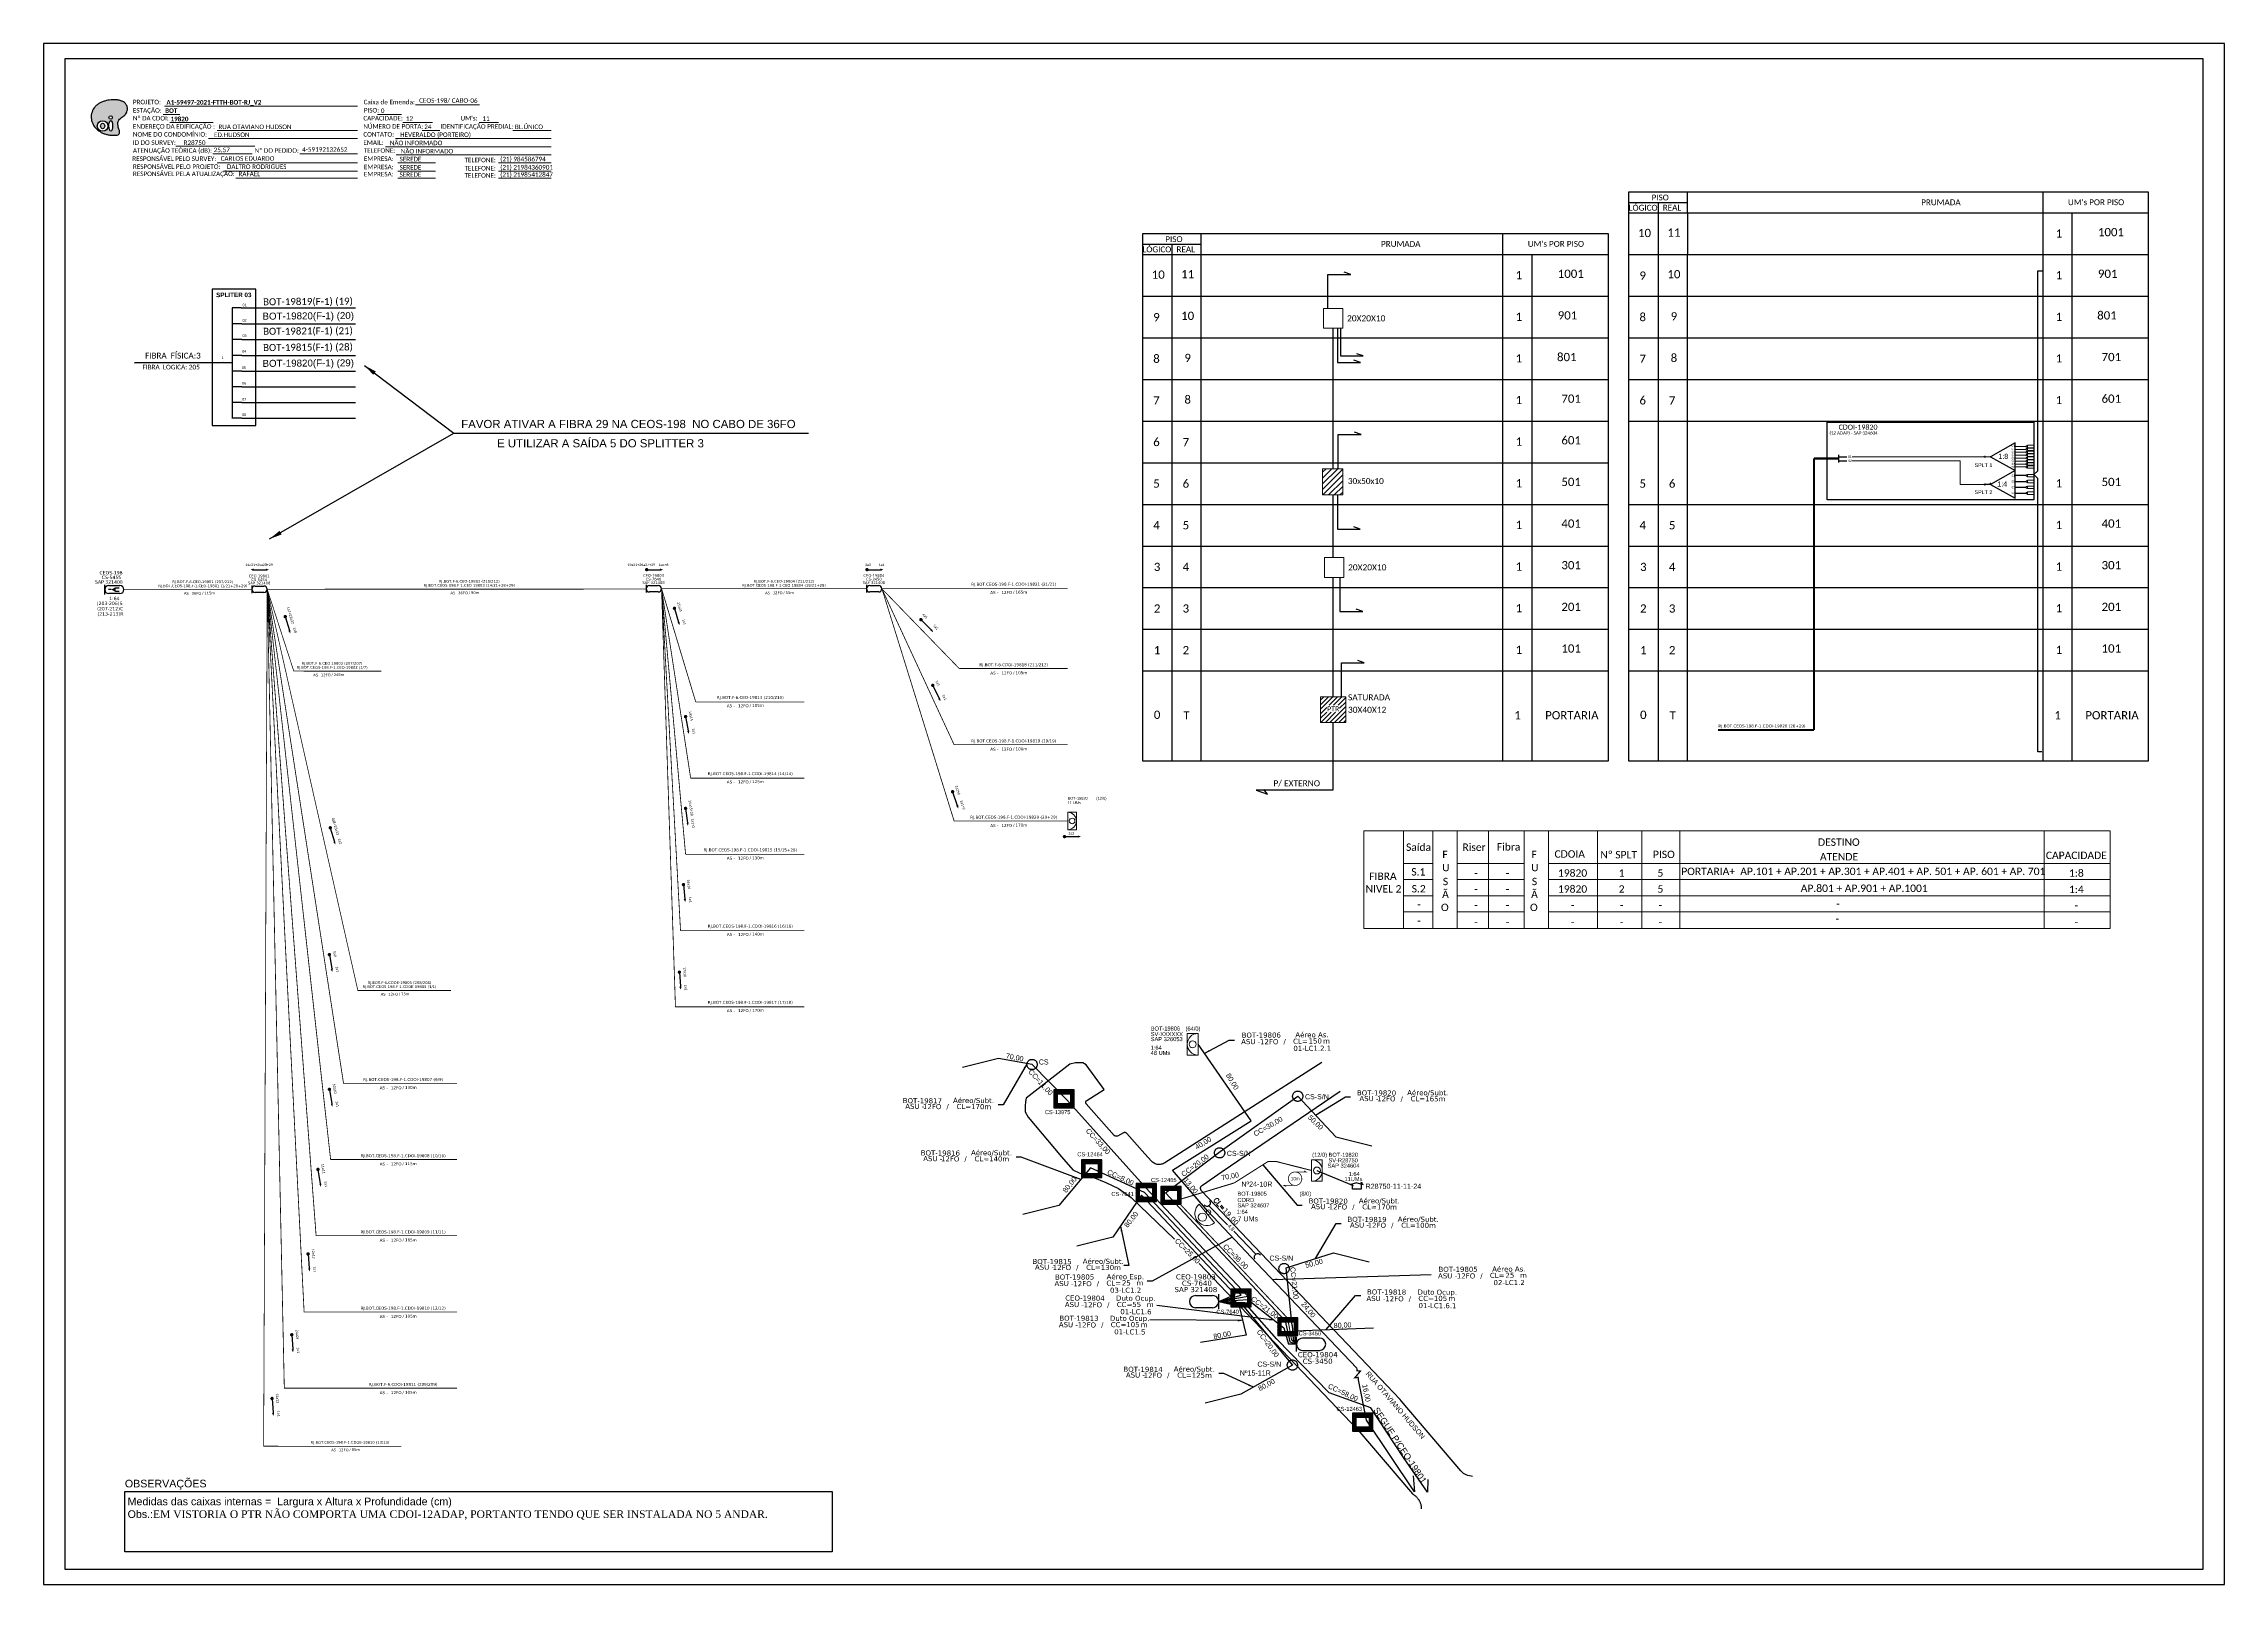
# Paper-space layout 'CDOI-19820' of a CAD drawing. Header units: metres, sheet in millimetres. Extents: x -439 to 402, y -851 to -257.
# The model-space entities are those that its viewports show. They can reach past a viewport. Long polylines and large blocks are cut down to what shows.
import ezdxf
from ezdxf.enums import TextEntityAlignment as Align

# ---------------------------------------------------------------- set-up
doc = ezdxf.new("R2010")
doc.units = ezdxf.units.M
doc.linetypes.add('PHANTOM2', pattern=[1.25, 0.625, -0.125, 0.125, -0.125, 0.125, -0.125])
for name, color, linetype, lineweight in [('(Notas)', 7, 'Continuous', 0), ("20.0-LEGENDA DOS CDO'S", 1, 'Continuous', 0), ('20.1-CDO_INTERIOR', 1, 'Continuous', 0), ('20.2-CDO_POSTE', 1, 'Continuous', 5), ('20.6-CORDOALHA_SUPORTE', 7, 'Continuous', 25), ('40.1-ETIQUETAS', 1, 'Continuous', 20), ('_NUMERAÇÃO_', 34, 'Continuous', 0), ('CORDOALHA_SUPORTE', 7, 'Continuous', 25)]:
    doc.layers.add(name, color=color, linetype=linetype, lineweight=lineweight)
for name, color, linetype in [('10.0-Cartográfico', 4, 'Continuous'), ('10.1-Caixas Subterrâneas', 5, 'Continuous'), ('10.3-Nome das Ruas', 252, 'Continuous'), ('20.4-CEOS', 1, 'Continuous'), ('20.5-CEO', 1, 'Continuous'), ('CAP a instalar', 1, 'Continuous'), ('CD a instalar', 1, 'Continuous'), ('Folga', 1, 'Continuous'), ('label_cabos', 7, 'Continuous'), ('Legenda', 1, 'Continuous'), ('locais', 7, 'Continuous'), ('SETA', 7, 'Continuous'), ('Subida Lateral', 5, 'Continuous'), ('surveys', 7, 'Continuous'), ('surveys legendas', 7, 'Continuous'), ('texto', 255, 'Continuous')]:
    doc.layers.add(name, color=color, linetype=linetype)
doc.layers.add('DROP DE CLIENTE', color=140, linetype='Continuous', plot=False)
doc.layers.add('EXTRA', color=50, linetype='Continuous', plot=False)
doc.styles.add('ARIAL', font='arial.ttf')
doc.styles.add('DIGICADE', font='arial.ttf')
doc.styles.add('ROMANS', font='romans.shx')
doc.styles.add('siredit', font='verdana.ttf')
doc.styles.add('WMF-Calibri0', font='calibri.ttf')
doc.styles.add('WMF-Calibri1', font='calibrib.ttf')
doc.linetypes.add('FENCELINE1', pattern='A,0.25,-0.1,[133,ltypeshp.shx,S=0.1,R=0,X=-0.1,Y=0],-0.1,1', length=1.45)
doc.dimstyles.new('CC', dxfattribs={"dimtxt": 0.8, "dimasz": 2, "dimexe": 0.18, "dimexo": 0.0625, "dimgap": 0.09, "dimtad": 0, "dimdec": 0, "dimrnd": 1, "dimzin": 0, "dimdsep": 46, "dimtxsty": 'siredit', "dimblk": 'NONE', "dimcen": 0, "dimse1": 1, "dimse2": 1, "dimsd1": 1, "dimsd2": 1, "dimclrt": 7, "dimadec": 0, "dimazin": 0, "dimtfac": 1, "dimtdec": 0, "dimtofl": 0, "dimtmove": 0, "dimatfit": 3, "dimfxl": 0, "dimtolj": 1, "dimtzin": 0, "dimarcsym": 0})
doc.dimstyles.new('ISO-25', dxfattribs={"dimtxt": 2.5, "dimasz": 2.5, "dimexe": 1.25, "dimexo": 0.625, "dimtad": 1, "dimtxsty": 'Standard', "dimcen": 2.5, "dimadec": 0, "dimazin": 0, "dimtfac": 1, "dimtmove": 0, "dimatfit": 3, "dimfxl": 0, "dimarcsym": 0})

# ---------------------------------------------------------------- blocks, each defined once
blk = doc.blocks.new('OI')
h = blk.add_hatch(color=40)
edge = h.paths.add_edge_path()
edge.add_spline(control_points=[(4.35, -0.67), (3.92, -0.99), (3.26, -1.5), (2.81, -2.59), (2.9, -3.5), (3.06, -4.27), (3.31, -4.85), (3.37, -5.39), (3.4, -5.88), (3.2, -6.4), (2.54, -6.61), (1.65, -6.63), (0.55, -6.67), (-0.56, -6.42), (-1.61, -6.14), (-2.77, -5.61), (-3.92, -4.77), (-4.89, -3.7), (-5.34, -2.65), (-5.6, -1.94), (-5.85, -0.96), (-5.71, 0.47), (-5.1, 2.02), (-4.14, 3.02), (-3.3, 3.61), (-2.37, 4.16), (-1.36, 4.44), (-0.56, 4.7), (0.79, 4.85), (2.24, 4.97), (3.79, 4.57), (4.67, 4.21), (5.44, 3.65), (5.76, 2.99), (6.03, 2.21), (6.01, 1.46), (5.72, 0.64), (5.31, 0.08), (4.88, -0.38), (4.51, -0.55), (4.35, -0.67)], knot_values=[0, 0, 0, 0, 1.60434, 2.417191, 3.427595, 4.282808, 4.776746, 5.304182, 5.888771, 6.258406, 6.858137, 7.79129, 8.986195, 10.124242, 11.187857, 12.242908, 13.953784, 15.414161, 16.515391, 17.349188, 17.675853, 19.552021, 21.515531, 22.568638, 23.63245, 24.621084, 25.782718, 26.745347, 27.142653, 29.870543, 31.004649, 31.921532, 32.709589, 33.801391, 34.042471, 35.192333, 35.971461, 36.628871, 37.254359, 37.836911, 37.836911, 37.836911, 37.836911], degree=3, periodic=0)
h.paths.add_polyline_path([(1.13, -0.87, -1), (-0.04, -0.87, -1)], flags=16)
edge = h.paths.add_edge_path(flags=16)
edge.add_ellipse((0.56, -3.59), major_axis=(-0.02, 1.71), ratio=0.361305, start_angle=0, end_angle=360)
h.paths.add_polyline_path([(-0.36, -3.62, -1), (-3.8, -3.62, -1)], flags=16)
edge = h.paths.add_edge_path(flags=0)
edge.add_ellipse((-2.08, -3.62), major_axis=(0, 0.885), ratio=0.758294, start_angle=0, end_angle=360)
at = {"color": 40}
for centre, radius in [((-2.08, -3.62), 1.72), ((0.54, -0.87), 0.587)]:
    blk.add_circle(centre, radius, dxfattribs=at)
blk.add_ellipse((-2.08, -3.62), major_axis=(0, 0.885), ratio=0.758294, start_param=-3.141592653589792, end_param=3.141592653589792, dxfattribs=at)
blk.add_ellipse((0.56, -3.59), major_axis=(-0.02, 1.71), ratio=0.361305, dxfattribs=at)
at = {"color": 40, "start_tangent": (-0.800898, -0.598801), "end_tangent": (-0.800898, -0.598801)}
blk.add_spline([(4.35, -0.67), (3.2, -1.78), (2.9, -2.54), (2.92, -3.55), (3.12, -4.38), (3.28, -4.85), (3.37, -5.37), (3.35, -5.95), (3.2, -6.29), (2.66, -6.55), (1.73, -6.63), (0.54, -6.62), (-0.58, -6.41), (-1.6, -6.11), (-2.56, -5.67), (-3.95, -4.67), (-4.89, -3.56), (-5.37, -2.56), (-5.64, -1.78), (-5.72, -1.46), (-5.63, 0.42), (-4.84, 2.22), (-4.13, 2.99), (-3.27, 3.62), (-2.4, 4.09), (-1.3, 4.47), (-0.37, 4.72), (0.02, 4.77), (2.75, 4.8), (3.85, 4.53), (4.69, 4.16), (5.31, 3.68), (5.85, 2.73), (5.93, 2.5), (5.94, 1.35), (5.67, 0.62), (5.29, 0.08), (4.84, -0.36), (4.35, -0.67)], degree=3, dxfattribs=at)
blk = doc.blocks.new('MHMZ')
at = {"color": 0, "linetype": 'PHANTOM2'}
blk.add_circle((0, 0), 0.0000101, dxfattribs=at)
blk = doc.blocks.new('Poste')
at = {"layer": 'locais', "color": 10}
blk.add_lwpolyline([(-43.07, -22.9), (-43.07, -22.9)], dxfattribs=at)
blk.add_lwpolyline([(-43.07, -22.9), (-43.07, -22.9)], dxfattribs=at)
blk.add_circle((-43.07, -22.9), 0.00000576, dxfattribs=at)
blk = doc.blocks.new('*X70')
at = {"color": 0, "linetype": 'Continuous'}
for p, q in [((-1.25, 0.34099), (-0.49099, 1.1)), ((-1.25, 0.517767), (-0.667767, 1.1)), ((-1.25, 0.694544), (-0.844544, 1.1)), ((-1.25, 0.87132), (-1.02132, 1.1)), ((-1.25, 1.048097), (-1.198097, 1.1)), ((-1.25, 0.164214), (-0.8035, 0.610714)), ((-1.25, -0.012563), (-0.8035, 0.433937)), ((-1.25, -0.18934), (-0.8035, 0.25716)), ((-1.25, -0.366117), (-0.8035, 0.080383)), ((-0.789214, 0.625), (-0.314214, 1.1)), ((-0.612437, 0.625), (-0.137437, 1.1)), ((-0.43566, 0.625), (0.03934, 1.1)), ((-0.258883, 0.625), (0.216117, 1.1)), ((-0.082107, 0.625), (0.392893, 1.1)), ((0.09467, 0.625), (0.56967, 1.1)), ((0.271447, 0.625), (0.746447, 1.1)), ((0.448223, 0.625), (0.923223, 1.1)), ((0.625, 0.625), (1.1, 1.1)), ((0.801777, 0.625), (1.25, 1.073223)), ((0.8035, 0.449947), (1.25, 0.896447)), ((0.8035, 0.27317), (1.25, 0.71967)), ((0.8035, 0.096393), (1.25, 0.542893)), ((0.8035, -0.080383), (1.25, 0.366117)), ((0.8035, -0.25716), (1.25, 0.18934)), ((0.8035, -0.433937), (1.25, 0.012563)), ((-1.25, -0.542893), (-0.8035, -0.096393)), ((-1.25, -0.71967), (-0.8035, -0.27317)), ((-1.25, -0.896447), (-0.8035, -0.449947)), ((-1.25, -1.073223), (-0.801777, -0.625)), ((-1.1, -1.1), (-0.625, -0.625)), ((-0.923223, -1.1), (-0.448223, -0.625)), ((-0.746447, -1.1), (-0.271447, -0.625)), ((-0.56967, -1.1), (-0.09467, -0.625)), ((-0.392893, -1.1), (0.082107, -0.625)), ((-0.216117, -1.1), (0.258883, -0.625)), ((-0.03934, -1.1), (0.43566, -0.625)), ((0.137437, -1.1), (0.612437, -0.625)), ((0.314214, -1.1), (0.789214, -0.625)), ((0.49099, -1.1), (1.25, -0.34099)), ((0.667767, -1.1), (1.25, -0.517767)), ((0.8035, -0.610714), (1.25, -0.164214)), ((0.844544, -1.1), (1.25, -0.694544)), ((1.02132, -1.1), (1.25, -0.87132)), ((1.198097, -1.1), (1.25, -1.048097))]:
    blk.add_line(p, q, dxfattribs=at)
blk = doc.blocks.new('MANHOLE_MQ')
at = {"color": 0, "linetype": 'Continuous'}
for p, q in [((0.0000062, 0.0000057), (-0.0000063, 0.0000057)), ((-0.0000063, 0.0000057), (-0.0000063, -0.0000053)), ((-0.000004, 0.0000033), (0.000004, 0.0000033)), ((-0.000004, -0.0000029), (-0.000004, 0.0000033)), ((0.000004, 0.0000033), (0.000004, -0.0000029)), ((0.0000062, -0.0000053), (0.0000062, 0.0000057)), ((-0.0000063, -0.0000053), (0.0000062, -0.0000053)), ((0.000004, -0.0000029), (-0.000004, -0.0000029)), ((0.000004, -0.0000029), (0.000004, -0.0000029))]:
    blk.add_line(p, q, dxfattribs=at)
at = {"color": 0, "linetype": 'Continuous', "xscale": 5e-06, "yscale": 5e-06, "zscale": 1e-05}
blk.add_blockref('*X70', (0, 0.0000002), dxfattribs=at)
blk = doc.blocks.new('CDOE_CT_POST_DESENHO')
at = {"color": 0}
blk.add_line((2.14, 0.39), (-2.11, 0.39), dxfattribs=at)
for centre, radius in [((0.01, 1.4), 0.733), ((0.01, 0), 0.393)]:
    blk.add_circle(centre, radius, dxfattribs=at)
blk.add_arc((0.01, 0.39), 2.12, 0, 180, dxfattribs=at)
blk = doc.blocks.new('Inst CDOE-8 CAIXA DIST OPT CDOE 48F_8D C_SPL OPTAP')
at = {"layer": "20.0-LEGENDA DOS CDO'S", "color": 0, "style": 'ARIAL'}
for tag, p, height in [('CORDOALHA', (0.12, 4.02), 0.8), ('FID', (0.12, 5.25), 0.8), ('FIBRAS_UTILIZADAS', (2.38, 5.26), 0.8), ('1:XX', (-0.01, 1.7), 0.8), ('SAP', (0.12, 2.96), 0.8), ('UMS', (0.14, 0.22), 1)]:
    blk.add_attdef(tag, p, '', height=height, rotation=0.118, dxfattribs=at)
at = {"layer": "20.0-LEGENDA DOS CDO'S", "color": 0}
for tag, p, style, flags in [('ID_ATIVIDADE', (0.12, 6.47), 'ARIAL', 3), ('FATOR', (7.92, 6.47), 'ARIAL', 1), ('QTDE', (0.23, -0.97), 'DIGICADE', 3)]:
    blk.add_attdef(tag, p, '', height=0.8, rotation=0.118, dxfattribs=dict(at, style=style, flags=flags))
blk = doc.blocks.new('Inst CORD BENZINAL 4.55MM 3F (sem recursos)')
at = {"layer": '20.6-CORDOALHA_SUPORTE', "color": 0, "lineweight": 0, "style": 'ROMANS'}
for tag, p, flags in [('FATOR', (-5.2, -4.44), 3), ('ID_ATIVIDADE', (-5.2, -6.67), 3), ('FID', (-5.2, -8.9), 1)]:
    blk.add_attdef(tag, p, '', height=1, dxfattribs=dict(at, flags=flags))
blk.add_attdef('LANCE', text='', height=1, dxfattribs=at).set_placement((-0.54, -2.21), align=Align.RIGHT)
at = {"layer": '20.6-CORDOALHA_SUPORTE', "color": 0, "style": 'siredit'}
blk.add_attdef('QTDE', (-0.54, -2.21), '', height=1, rotation=359.69, dxfattribs=at)
blk = doc.blocks.new('Inst CB DT OCUP CFOA-SM-ASU-120-S-12')
at = {"layer": 'label_cabos', "color": 0, "style": 'siredit'}
for tag, flags, p in [('ID_ATIVIDADE', 3, (1.31, 2.67)), ('FATOR', 1, (11.56, 2.55))]:
    blk.add_attdef(tag, text='', height=1, rotation=359.69, dxfattribs=dict(at, flags=flags)).set_placement(p, align=Align.MIDDLE_CENTER)
for tag, p in [('TIPO_CABO', (1.26, 0)), ('DESTINO_CABO', (3.13, 1.26)), ('CABO', (4.69, -0.05)), ('/', (7.71, -0.05)), ('LANCE', (10.91, 0)), ('TIPO_CABO', (13.11, 1.24)), ('UND', (15.96, 0)), ('FID', (13.15, -1.41))]:
    blk.add_attdef(tag, text='', height=1, rotation=359.69, dxfattribs=at).set_placement(p, align=Align.MIDDLE_CENTER)
blk.add_attdef('QTDE', (12.43, -0.47), '', height=1, rotation=359.69, dxfattribs=at)
blk = doc.blocks.new('_None')
blk = doc.blocks.new('Inst CB AS CFOA-SM-ASU-120-S-12')
at = {"layer": 'label_cabos', "color": 0, "style": 'siredit'}
for tag, flags, p in [('ID_ATIVIDADE', 3, (1.31, 2.67)), ('FATOR', 1, (11.56, 2.55))]:
    blk.add_attdef(tag, text='', height=1, rotation=359.69, dxfattribs=dict(at, flags=flags)).set_placement(p, align=Align.MIDDLE_CENTER)
for tag, p in [('TIPO_CABO', (1.26, 0)), ('DESTINO_CABO', (3.13, 1.26)), ('CABO', (4.69, -0.05)), ('/', (7.71, -0.05)), ('LANCE', (10.81, 0)), ('TIPO_CABO', (13.11, 1.24)), ('UND', (15.96, 0)), ('FID', (13.15, -1.41))]:
    blk.add_attdef(tag, text='', height=1, rotation=359.69, dxfattribs=at).set_placement(p, align=Align.MIDDLE_CENTER)
blk.add_attdef('QTDE', (12.43, -0.47), '', height=1, rotation=359.69, dxfattribs=at)
blk = doc.blocks.new('LEGENDA DOS CABOS')
at = {"layer": 'EXTRA', "color": 0, "style": 'siredit'}
for tag, p in [('ID', (4.6, 0.97)), ('XX', (9.03, 0.97))]:
    blk.add_attdef(tag, text='', height=0.48, rotation=359.69, dxfattribs=at).set_placement(p, align=Align.MIDDLE_CENTER)
at = {"layer": 'Legenda', "color": 0, "style": 'siredit'}
for tag, p in [('TIPO_CABO', (1.31, 0)), ('CABO', (4.69, -0.05)), ('/', (6.81, -0.05)), ('METROS', (10.03, -0.05))]:
    blk.add_attdef(tag, text='', height=0.8, rotation=359.69, dxfattribs=at).set_placement(p, align=Align.MIDDLE_CENTER)
blk = doc.blocks.new('Inst CB ESP CFOA-SM-ASU-120-S-12')
at = {"layer": 'label_cabos', "color": 0, "style": 'siredit'}
for tag, flags, p in [('ID_ATIVIDADE', 3, (1.31, 2.67)), ('FATOR', 1, (11.56, 2.55))]:
    blk.add_attdef(tag, text='', height=1, rotation=359.69, dxfattribs=dict(at, flags=flags)).set_placement(p, align=Align.MIDDLE_CENTER)
for tag, p in [('TIPO_CABO', (1.26, 0)), ('DESTINO_CABO', (3.13, 1.26)), ('CABO', (4.69, -0.05)), ('/', (7.71, -0.05)), ('LANCE', (10.81, 0)), ('TIPO_CABO', (13.11, 1.24)), ('UND', (15.96, 0)), ('FID', (13.15, -1.41))]:
    blk.add_attdef(tag, text='', height=1, rotation=359.69, dxfattribs=at).set_placement(p, align=Align.MIDDLE_CENTER)
blk.add_attdef('QTDE', (12.43, -0.47), '', height=1, rotation=359.69, dxfattribs=at)
blk = doc.blocks.new('A$C07E14978')
at = {"layer": 'Folga', "color": 0, "const_width": 0.137}
for points in [[(2.23, 0.28), (0.03, 0.28), (0.47, 0.06)], [(2.23, 2.92), (4.42, 2.92), (3.98, 3.13)]]:
    blk.add_lwpolyline(points, dxfattribs=at)
at = {"layer": 'Folga', "color": 0, "const_width": 0.146}
blk.add_lwpolyline([(2.23, 2.92, 1.000012), (2.23, 0.28, 0.999978)], format="xyb", close=True, dxfattribs=at)
at = {"layer": 'Folga', "color": 0}
blk.add_text('10m', height=0.659, dxfattribs=at).set_placement((1.38, 1.27))
blk = doc.blocks.new('SPLT_1-8_SC-APC')
at = {"color": 1, "lineweight": 0}
blk.add_lwpolyline([(-17.04, -7.55), (-19.26, -7.55)], dxfattribs=at)
at = {"color": 1}
blk.add_lwpolyline([(-7.37, -2.1), (-17.04, -7.55), (-7.37, -13), (-7.37, -2.1)], dxfattribs=at)
at = {"color": 3, "lineweight": 0}
for points in [[(-2.99, -3.51), (-7.37, -3.51)], [(-7.37, -4.66), (-2.99, -4.66)], [(-7.37, -5.82), (-2.99, -5.82)], [(-7.37, -6.97), (-2.99, -6.97)], [(-7.37, -8.12), (-2.99, -8.12)], [(-2.41, -3.02), (-2.41, -4)], [(-2.41, -3.02), (0, -3.02)], [(-2.41, -4), (0, -4)], [(-2.41, -4.17), (-2.41, -5.16)], [(-2.41, -4.17), (0, -4.17)], [(-2.41, -5.16), (0, -5.16)], [(-2.41, -5.32), (-2.41, -6.31)], [(-2.41, -5.32), (0, -5.32)], [(-2.41, -6.31), (0, -6.31)], [(-2.41, -6.48), (-2.41, -7.46)], [(-2.41, -6.48), (0, -6.48)], [(-2.41, -7.46), (0, -7.46)], [(-2.41, -7.63), (-2.41, -8.62)], [(-2.41, -7.63), (0, -7.63)], [(-7.37, -9.28), (-2.99, -9.28)], [(-7.37, -10.43), (-2.99, -10.43)], [(-7.37, -11.58), (-2.99, -11.58)], [(-2.41, -8.62), (0, -8.62)], [(-2.41, -8.78), (-2.41, -9.77)], [(-2.41, -8.78), (0, -8.78)], [(-2.41, -9.77), (0, -9.77)], [(-2.41, -9.94), (-2.41, -10.92)], [(-2.41, -9.94), (0, -9.94)], [(-2.41, -10.92), (0, -10.92)], [(-2.41, -11.09), (-2.41, -12.08)], [(-2.41, -11.09), (0, -11.09)], [(-2.41, -12.08), (0, -12.08)]]:
    blk.add_lwpolyline(points, dxfattribs=at)
for points in [[(-2.99, -3.22), (-2.41, -3.22), (-2.41, -3.8), (-2.99, -3.8)], [(-2.99, -4.38), (-2.41, -4.38), (-2.41, -4.95), (-2.99, -4.95)], [(-2.99, -5.53), (-2.41, -5.53), (-2.41, -6.1), (-2.99, -6.1)], [(-2.99, -6.68), (-2.41, -6.68), (-2.41, -7.26), (-2.99, -7.26)], [(-2.99, -7.84), (-2.41, -7.84), (-2.41, -8.41), (-2.99, -8.41)], [(-2.99, -8.99), (-2.41, -8.99), (-2.41, -9.56), (-2.99, -9.56)], [(-2.99, -10.14), (-2.41, -10.14), (-2.41, -10.72), (-2.99, -10.72)], [(-2.99, -11.3), (-2.41, -11.3), (-2.41, -11.87), (-2.99, -11.87)]]:
    blk.add_lwpolyline(points, close=True, dxfattribs=at)
at = {"color": 1, "style": 'ARIAL'}
for s, height, p in [('1:8', 2, (-13.91, -8.4)), ('S1', 0.75, (-8.74, -3.78)), ('S2', 0.75, (-8.74, -4.97)), ('S3', 0.75, (-8.74, -6.18)), ('S4', 0.75, (-8.74, -7.36)), ('S5', 0.75, (-8.74, -8.57)), ('S6', 0.75, (-8.74, -9.69)), ('S7', 0.75, (-8.74, -10.78)), ('S8', 0.75, (-8.74, -11.9))]:
    blk.add_text(s, height=height, dxfattribs=at).set_placement(p)
blk = doc.blocks.new('SPLITTER FUTURO')
blk.add_point((0, 0))
at = {"style": 'ARIAL', "text_generation_flag": 6, "flags": 4}
for tag, p, height in [('SPLT', (-6.22, -4.1), 1.5), ('INSTAL.', (-6.25, -6.09), 1.25)]:
    blk.add_attdef(tag, p, '', height=height, rotation=180, dxfattribs=at)
blk = doc.blocks.new('SPLT_1-4_SC-APC')
at = {"color": 1, "linetype": 'Continuous', "ltscale": 2.5}
for points in [[(-17.04, -6.98), (-19.26, -6.98)], [(-7.37, -1.53), (-17.04, -6.98), (-7.37, -12.43), (-7.37, -1.53)]]:
    blk.add_lwpolyline(points, dxfattribs=at)
at = {"color": 3, "linetype": 'Continuous', "ltscale": 2.5}
for points in [[(-2.99, -3.51), (-7.37, -3.51)], [(-7.37, -5.82), (-2.99, -5.82)], [(-7.37, -8.12), (-2.99, -8.12)], [(-7.37, -10.43), (-2.99, -10.43)]]:
    blk.add_lwpolyline(points, dxfattribs=at)
at = {"color": 3, "lineweight": 0}
for points in [[(-2.99, -3.22), (-2.41, -3.22), (-2.41, -3.8), (-2.99, -3.8)], [(-2.99, -5.53), (-2.41, -5.53), (-2.41, -6.1), (-2.99, -6.1)], [(-2.99, -7.84), (-2.41, -7.84), (-2.41, -8.41), (-2.99, -8.41)], [(-2.99, -10.14), (-2.41, -10.14), (-2.41, -10.72), (-2.99, -10.72)]]:
    blk.add_lwpolyline(points, close=True, dxfattribs=at)
for points in [[(-2.41, -3.02), (-2.41, -4)], [(-2.41, -3.02), (0, -3.02)], [(-2.41, -4), (0, -4)], [(-2.41, -5.32), (-2.41, -6.31)], [(-2.41, -5.32), (0, -5.32)], [(-2.41, -6.31), (0, -6.31)], [(-2.41, -7.63), (-2.41, -8.62)], [(-2.41, -7.63), (0, -7.63)], [(-2.41, -8.62), (0, -8.62)], [(-2.41, -9.94), (-2.41, -10.92)], [(-2.41, -9.94), (0, -9.94)], [(-2.41, -10.92), (0, -10.92)]]:
    blk.add_lwpolyline(points, dxfattribs=at)
at = {"color": 1, "style": 'ARIAL'}
for s, height, p in [('1:4', 2, (-14.35, -7.83)), ('S1', 0.75, (-8.74, -3.91)), ('S2', 0.75, (-8.74, -6.17)), ('S3', 0.75, (-8.74, -8.52)), ('S4', 0.75, (-8.74, -10.78))]:
    blk.add_text(s, height=height, dxfattribs=at).set_placement(p)

msp = doc.modelspace()

# ---------------------------------------------------------------- hatches: boundary and pattern name
h = msp.add_hatch()
h.set_pattern_fill('LINE', color=1, scale=0.5, angle=45)
h.paths.add_polyline_path([(-783.42, -67.02), (-791.36, -67.02), (-791.36, -77.36), (-783.42, -77.36)])
h = msp.add_hatch(color=3)
h.dxf.hatch_style = 1
edge = h.paths.add_edge_path()
edge.add_arc((-530.91, -62.3), 0.242, 0, 360)
h = msp.add_hatch(color=3)
h.dxf.hatch_style = 1
edge = h.paths.add_edge_path()
edge.add_arc((-530.91, -73.2), 0.242, 0, 360)
h = msp.add_hatch()
h.set_pattern_fill('ANSI31', color=6, scale=10, style=0)
h.set_pattern_definition([(45, (-1405.6818, -552.3555), (-0.8838835, 0.8838835), [])])
h.paths.add_polyline_path([(-792.21, -166.78), (-782.3, -166.78), (-782.3, -156.73), (-792.21, -156.73)])
h.paths.add_polyline_path([(-789.78, -162.74), (-784.74, -162.74), (-784.74, -160.01), (-789.78, -160.01)], flags=16)

# ---------------------------------------------------------------- linework, layer by layer
at = {"layer": '(Notas)', "lineweight": 0}
for p, q in [((-759.57, -247.86), (-759.57, -209.49)), ((-748.04, -247.86), (-748.04, -209.49)), ((-738.41, -247.86), (-738.41, -209.49)), ((-726.07, -247.86), (-726.07, -209.49)), ((-712.04, -247.86), (-712.04, -209.49)), ((-702.57, -247.86), (-702.57, -209.49)), ((-683.27, -247.86), (-683.27, -209.49)), ((-665.79, -247.86), (-665.79, -209.49)), ((-650.87, -247.86), (-650.87, -209.49)), ((-507.53, -247.86), (-507.53, -209.49))]:
    msp.add_line(p, q, dxfattribs=at)
msp.add_lwpolyline([(-481.53, -209.49), (-481.53, -247.86)], dxfattribs=at)
for p, q in [((-862.27, 17.18), (-862.27, -181.84)), ((-678.98, -181.84), (-678.98, 17.18)), ((-671, 17.18), (-671, -181.84)), ((-466.5, -181.84), (-466.5, 17.18)), ((-862.27, -181.84), (-678.98, -181.84)), ((-671, -181.84), (-466.5, -181.84))]:
    msp.add_line(p, q)
at = {"color": 7, "linetype": 'Continuous'}
for p, q in [((-1220.26, -3.8), (-1220.26, -47.23)), ((-1216.74, -3.8), (-1220.26, -3.8)), ((-1216.56, -10.09), (-1220.08, -10.09)), ((-1216.56, -16.28), (-1220.08, -16.28)), ((-1223.91, -25.23), (-1220.27, -25.23)), ((-1216.56, -22.5), (-1220.08, -22.5)), ((-1216.56, -28.66), (-1220.08, -28.66)), ((-1216.56, -34.83), (-1220.08, -34.83)), ((-1216.56, -41.02), (-1220.08, -41.02)), ((-1216.56, -47.2), (-1220.08, -47.2))]:
    msp.add_line(p, q, dxfattribs=at)
at = {"color": 10, "linetype": 'Continuous'}
for p, q in [((-1216.74, -3.8), (-1171.8, -3.82)), ((-1216.56, -10.09), (-1171.8, -10.1)), ((-1216.56, -16.27), (-1171.8, -16.28)), ((-1216.56, -22.49), (-1171.8, -22.5)), ((-1216.56, -28.65), (-1171.8, -28.66)), ((-1216.56, -34.82), (-1171.8, -34.83)), ((-1216.56, -41.01), (-1171.8, -41.02)), ((-1216.57, -47.19), (-1171.8, -47.21))]:
    msp.add_line(p, q, dxfattribs=at)
at = {"color": 1, "linetype": 'Continuous', "lineweight": 60}
msp.add_line((-1223.91, -25.23), (-1258.69, -25.34), dxfattribs=at)
at = {"color": 1}
for p, q in [((-592.93, -48.76), (-511.66, -48.76)), ((-592.93, -79.3), (-592.93, -48.76)), ((-511.66, -48.76), (-511.66, -79.3)), ((-511.66, -79.3), (-592.93, -79.3))]:
    msp.add_line(p, q, dxfattribs=at)
at = {"color": 0}
for p, q in [((-1262.5, -469.23), (-984.25, -469.23)), ((-1262.5, -492.93), (-1262.5, -469.23)), ((-984.25, -469.23), (-984.25, -492.93)), ((-984.25, -492.93), (-1262.5, -492.93))]:
    msp.add_line(p, q, dxfattribs=at)
msp.add_lwpolyline([(-1286.07, -499.81), (-445.07, -499.81), (-445.07, 94.19), (-1286.07, 94.19)], close=True)
at = {"color": 7, "lineweight": 0}
for points in [[(-1247.47, 72.24), (-1240.92, 72.24)], [(-1246.96, 75.52), (-1170.98, 75.52)], [(-1244.81, 69.17), (-1227.84, 69.17)], [(-1163.19, 72.28), (-1153.71, 72.28)], [(-1153.14, 69.17), (-1141.52, 69.17)], [(-1148.15, 76.01), (-1123.01, 76.01)], [(-1123.2, 69.17), (-1115.53, 69.17)], [(-1229.65, 62.82), (-1170.98, 62.82)], [(-1226.24, 65.93), (-1170.98, 65.93)], [(-1156.02, 62.82), (-1094.8, 62.82)], [(-1145.56, 65.93), (-1138.61, 65.93)], [(-1109.86, 65.93), (-1094.82, 65.93)], [(-1242.49, 59.75), (-1211.44, 59.75)], [(-1227.96, 56.79), (-1212.45, 56.79)], [(-1226.24, 53.23), (-1170.98, 53.23)], [(-1193.73, 56.79), (-1170.96, 56.79)], [(-1160.06, 59.58), (-1094.8, 59.58)], [(-1155.78, 56.34), (-1094.8, 56.34)], [(-1155.17, 53.23), (-1140.37, 53.23)], [(-1115.57, 53.23), (-1094.8, 53.23)], [(-1223.75, 49.99), (-1170.98, 49.99)], [(-1218.81, 47.17), (-1170.98, 47.17)], [(-1155.17, 49.99), (-1140.37, 49.99)], [(-1155.17, 47.17), (-1140.37, 47.17)], [(-1115.57, 49.99), (-1094.8, 49.99)], [(-1115.57, 47.17), (-1094.8, 47.17)]]:
    msp.add_lwpolyline(points, dxfattribs=at)
at = {"color": 0}
for points in [[(-466.5, 41.77), (-671, 41.77)], [(-671, 37.66), (-647.86, 37.66)], [(-671, 33.55), (-466.5, 33.55)], [(-678.98, 25.4), (-862.27, 25.4)], [(-862.27, 21.29), (-839.13, 21.29)], [(-862.27, 17.18), (-678.98, 17.18)]]:
    msp.add_lwpolyline(points, dxfattribs=at)
for points in [[(-671, 41.77), (-671, 33.55)], [(-659.43, 37.66), (-659.43, 33.55)], [(-647.86, 33.55), (-647.86, 41.77)], [(-508.09, 41.77), (-508.09, 33.55)], [(-466.5, 33.55), (-466.5, 41.77)], [(-671, 33.55), (-466.5, 33.55)], [(-671, 33.55), (-466.5, 33.55)], [(-862.27, 25.4), (-862.27, 17.18)], [(-862.27, 17.18), (-678.98, 17.18)], [(-862.27, 17.18), (-678.98, 17.18)], [(-850.7, 21.29), (-850.7, 17.18)], [(-850.7, 17.18), (-850.7, -181.84)], [(-839.13, 17.18), (-839.13, 25.4)], [(-839.13, -181.84), (-839.13, 17.18)], [(-720.57, 25.4), (-720.57, 17.18)], [(-720.57, 17.18), (-720.57, -181.84)], [(-708.99, -181.84), (-708.99, 17.18)], [(-678.98, 17.18), (-678.98, 25.4)], [(-671, 17.18), (-466.5, 17.18)], [(-659.43, 17.18), (-659.43, -181.84)], [(-647.86, -181.84), (-647.86, 17.18)], [(-508.09, 17.18), (-508.09, -181.84)], [(-496.52, -181.84), (-496.52, 17.18)], [(-862.27, 0.81), (-678.98, 0.81)], [(-671, 0.81), (-466.5, 0.81)], [(-862.27, -15.57), (-678.98, -15.57)], [(-671, -15.57), (-466.5, -15.57)], [(-862.27, -31.94), (-678.98, -31.94)], [(-671, -31.94), (-466.5, -31.94)], [(-862.27, -48.31), (-678.98, -48.31)], [(-671, -48.31), (-466.5, -48.31)], [(-862.27, -64.68), (-678.98, -64.68)], [(-862.27, -81.05), (-678.98, -81.05)], [(-671, -81.05), (-466.5, -81.05)], [(-862.27, -97.43), (-678.98, -97.43)], [(-671, -97.43), (-466.5, -97.43)], [(-862.27, -113.8), (-678.98, -113.8)], [(-671, -113.8), (-466.5, -113.8)], [(-862.27, -130.17), (-678.98, -130.17)], [(-671, -130.17), (-466.5, -130.17)], [(-862.27, -146.54), (-678.98, -146.54)], [(-671, -146.54), (-466.5, -146.54)]]:
    msp.add_lwpolyline(points)
at = {"color": 7}
for points in [[(-671, 33.55), (-671, 17.18)], [(-659.43, 33.55), (-659.43, 17.18)], [(-647.86, 33.55), (-647.86, 17.18)], [(-508.09, 33.55), (-508.09, 17.18)], [(-496.52, 17.18), (-496.52, 33.55)], [(-466.5, 17.18), (-466.5, 33.55)]]:
    msp.add_lwpolyline(points, dxfattribs=at)
at = {"color": 3}
for points in [[(-789.32, -4.05), (-789.32, 9.37), (-780.31, 9.37), (-782.89, 10.28)], [(-510.05, -93.53), (-510.05, -70.83), (-511.62, -69.32), (-510.05, -67.81), (-510.05, 10.78), (-508.4, 10.78)], [(-787.25, -67.02), (-787.25, -11.82)], [(-785.47, -11.82), (-785.47, -25.25), (-776.46, -25.25), (-779.04, -24.33)], [(-784.38, -11.82), (-784.38, -22.63), (-775.36, -22.63), (-777.94, -21.8)], [(-785.29, -67.02), (-785.29, -53.59), (-776.27, -53.59), (-778.85, -52.68)], [(-588.3, -62.3), (-585.21, -62.3)], [(-787.25, -101.99), (-787.25, -77.36)], [(-785.58, -77.36), (-785.58, -90.78), (-776.57, -90.78), (-779.15, -89.87)], [(-510.08, -161.58), (-510.09, -92.43)], [(-787.25, -156.73), (-787.25, -109.76)], [(-784.63, -109.76), (-784.63, -123.18), (-775.62, -123.18), (-778.19, -122.27)], [(-784, -156.73), (-784, -143.31), (-774.98, -143.31), (-777.56, -142.4)], [(-508.43, -178.34), (-510.08, -178.34), (-510.08, -161.58)]]:
    msp.add_lwpolyline(points, dxfattribs=at)
at = {"color": 7}
msp.add_lwpolyline([(-1228.23, -50.01), (-1210.95, -50.01), (-1210.95, 3.64), (-1228.23, 3.64)], close=True, dxfattribs=at)
at = {"lineweight": 0}
for points in [[(-783.42, -11.82), (-791.08, -11.82), (-791.08, -4.05), (-783.42, -4.05)], [(-783.01, -109.76), (-790.67, -109.76), (-790.67, -101.99), (-783.01, -101.99)]]:
    msp.add_lwpolyline(points, close=True, dxfattribs=at)
at = {"color": 1, "lineweight": 0}
msp.add_lwpolyline([(-791.36, -67.02), (-783.42, -67.02), (-783.42, -77.36), (-791.36, -77.36)], close=True, dxfattribs=at)
at = {"color": 1, "const_width": 0.8}
for points in [[(-598.1, -63.01), (-588.3, -63.01)], [(-598.1, -63.01), (-598.1, -169.8)], [(-635.89, -169.8), (-598.1, -169.8)]]:
    msp.add_lwpolyline(points, dxfattribs=at)
at = {"color": 1}
for points in [[(-588.3, -64.65), (-588.3, -61.51)], [(-787.31, -166.78), (-787.31, -193.4), (-817.45, -193.4)], [(-817.45, -193.4), (-813.04, -195)], [(-813.04, -195), (-814.44, -193.17)]]:
    msp.add_lwpolyline(points, dxfattribs=at)
at = {"color": 2}
msp.add_lwpolyline([(-588.3, -63.93), (-585.21, -63.93)], dxfattribs=at)
at = {"color": 3, "lineweight": 0}
msp.add_lwpolyline([(-530.91, -62.3), (-578.32, -62.3), (-583.07, -62.3)], dxfattribs=at)
at = {"color": 2, "lineweight": 0}
for points in [[(-540.59, -63.93), (-583.07, -63.93)], [(-540.59, -63.93), (-540.59, -73.2)], [(-530.91, -73.2), (-540.59, -73.2)]]:
    msp.add_lwpolyline(points, dxfattribs=at)
at = {"color": 7, "const_width": 0.664}
for points in [[(-1057.6, -106.73, 1), (-1056.94, -106.73, 1)], [(-970.91, -106.73, 1), (-970.25, -106.73, 1)]]:
    msp.add_lwpolyline(points, format="xyb", close=True, dxfattribs=at)
at = {"color": 6, "lineweight": 0}
msp.add_lwpolyline([(-782.3, -156.73), (-792.21, -156.73), (-792.21, -166.78), (-782.3, -166.78)], close=True, dxfattribs=at)
at = {"const_width": 0.664}
msp.add_lwpolyline([(-893.24, -211.69, 1), (-892.58, -211.69, 1)], format="xyb", close=True, dxfattribs=at)
at = {"color": 3}
for centre in [(-530.91, -62.3), (-530.91, -73.2)]:
    msp.add_circle(centre, 0.242, dxfattribs=at)
at = {"layer": '10.0-Cartográfico'}
for points in [[(-861.34, -336.38), (-868.43, -328.4), (-868.51, -328.33), (-868.59, -328.28), (-868.67, -328.22), (-868.75, -328.17), (-868.84, -328.13), (-868.94, -328.1), (-869.04, -328.08), (-869.14, -328.08), (-869.25, -328.08), (-869.35, -328.09), (-869.45, -328.1), (-869.55, -328.14), (-869.64, -328.18), (-872.12, -329.44), (-872.22, -329.47), (-872.32, -329.51), (-872.41, -329.53), (-872.51, -329.53), (-872.63, -329.53), (-872.73, -329.53), (-872.82, -329.52), (-872.92, -329.48), (-873.02, -329.45), (-873.1, -329.41), (-873.2, -329.36), (-873.27, -329.29), (-873.33, -329.21), (-873.35, -329.21), (-884.33, -316.79), (-884.38, -316.7), (-884.44, -316.63), (-884.48, -316.54), (-884.51, -316.45), (-884.53, -316.36), (-884.55, -316.27), (-884.55, -316.16), (-884.53, -316.07), (-884.51, -315.98), (-884.47, -315.89), (-884.44, -315.8), (-884.4, -315.72), (-884.34, -315.65), (-884.26, -315.58), (-884.19, -315.5), (-884.13, -315.47), (-877.34, -311.18), (-884.43, -301.48), (-885.76, -300.72), (-887, -300.66), (-888.57, -300.68), (-890.8, -301.24), (-907.92, -314.54), (-908.24, -315.85), (-908.38, -317.69), (-908.35, -319.91), (-907.24, -322.04), (-894.04, -337.56)], [(-791.68, -300.51), (-849.17, -337.24)], [(-830.86, -343.42), (-784.41, -311.76)], [(-894.04, -337.56), (-889.67, -342.69), (-886.84, -344.03), (-881.77, -345.58), (-876.61, -347.75), (-871.62, -350.06), (-866.69, -353.61), (-849.6, -369.99)], [(-849.17, -337.24), (-853.38, -339.93), (-853.7, -340.15), (-854.07, -340.32), (-854.46, -340.47), (-854.85, -340.56), (-855.26, -340.62), (-855.67, -340.64), (-856.06, -340.63), (-856.47, -340.58), (-856.86, -340.49), (-857.25, -340.35), (-857.6, -340.18), (-857.96, -339.98), (-858.27, -339.75), (-858.57, -339.48), (-858.71, -339.34), (-861.34, -336.38)], [(-732.39, -463.3), (-732.99, -463.25), (-733.64, -463.13), (-734.26, -462.95), (-734.88, -462.71), (-735.41, -462.44), (-735.91, -462.12), (-736.39, -461.73), (-736.89, -461.24), (-736.99, -461.13), (-760.45, -433.56), (-760.85, -433.11), (-838.96, -351), (-839.11, -350.82), (-839.21, -350.68), (-839.28, -350.54), (-839.34, -350.4), (-839.39, -350.22), (-839.41, -350.11), (-839.41, -349.94), (-839.41, -349.84), (-839.39, -349.73), (-839.34, -349.58), (-839.27, -349.42), (-839.17, -349.24), (-839.09, -349.13), (-838.96, -348.98), (-838.81, -348.84), (-838.65, -348.73), (-830.86, -343.42)], [(-839.97, -379.54), (-777.52, -444.93), (-756.08, -470.14), (-755.86, -470.27), (-755.65, -470.4), (-755.45, -470.54), (-755.25, -470.68), (-755.05, -470.83), (-754.86, -470.99), (-754.68, -471.15), (-754.51, -471.32), (-754.34, -471.5), (-754.17, -471.68), (-754.02, -471.86), (-753.87, -472.05), (-753.73, -472.25), (-753.59, -472.45), (-753.46, -472.65), (-753.34, -472.86), (-753.23, -473.07), (-753.13, -473.28), (-753.03, -473.5), (-752.95, -473.72), (-752.87, -473.94), (-752.8, -474.17), (-752.74, -474.4), (-752.68, -474.63), (-752.64, -474.86), (-752.6, -475.09), (-752.58, -475.32), (-752.56, -475.56), (-752.55, -475.79), (-752.55, -476.01)]]:
    msp.add_lwpolyline(points, dxfattribs=at)
at = {"layer": '20.1-CDO_INTERIOR', "color": 1, "lineweight": 18}
for points in [[(-888.2, -208.97), (-888.2, -202.11), (-891.63, -202.11), (-891.63, -208.97)], [(-791.49, -347.25), (-791.49, -338.75), (-795.74, -338.74), (-795.74, -347.24)]]:
    msp.add_lwpolyline(points, close=True, dxfattribs=at)
at = {"layer": '20.1-CDO_INTERIOR', "color": 7, "lineweight": 18}
msp.add_lwpolyline([(-844.63, -297.61), (-844.64, -289.11), (-840.39, -289.11), (-840.38, -297.61)], close=True, dxfattribs=at)
at = {"layer": '20.1-CDO_INTERIOR', "color": 1, "lineweight": 18}
for centre, radius in [((-889.92, -205.54), 1.1), ((-793.61, -343), 1.36)]:
    msp.add_circle(centre, radius, dxfattribs=at)
at = {"layer": '20.1-CDO_INTERIOR', "color": 7, "lineweight": 18}
msp.add_circle((-842.51, -293.36), 1.36, dxfattribs=at)
at = {"layer": '20.1-CDO_INTERIOR', "color": 1, "lineweight": 18}
for centre, radius, start, end in [((-891.63, -205.54), 3.43, 270, 90), ((-795.74, -342.99), 4.25, 269.97241, 89.97241)]:
    msp.add_arc(centre, radius, start, end, dxfattribs=at)
at = {"layer": '20.1-CDO_INTERIOR', "color": 7, "lineweight": 18}
msp.add_arc((-840.38, -293.36), 4.25, 90.02759, 270.02759, dxfattribs=at)
at = {"layer": '20.4-CEOS', "color": 5}
for p, q in [((-1268.88, -112.99), (-1264.48, -112.99)), ((-1264.48, -116.13), (-1268.88, -116.13))]:
    msp.add_line(p, q, dxfattribs=at)
for points in [[(-1270.45, -116.45), (-1270.45, -112.67)], [(-1267.9, -114.56), (-1268.95, -114.56)], [(-1266.16, -113.93), (-1264.82, -113.93)], [(-1266.16, -115.24), (-1264.82, -115.24)]]:
    msp.add_lwpolyline(points, dxfattribs=at)
msp.add_lwpolyline([(-1267.9, -114.56, 0, 1.94, 0), (-1266.08, -114.56, 1.94, 1.94, 0)], format="xyseb", dxfattribs=at)
for centre, start, end in [((-1268.88, -114.56), 90, 270), ((-1264.48, -114.56), 270, 90)]:
    msp.add_arc(centre, 1.57, start, end, dxfattribs=at)
at = {"layer": '20.5-CEO', "color": 5}
for p, q in [((-1211.31, -113.17), (-1207.79, -113.17)), ((-1207.79, -115.69), (-1211.31, -115.69)), ((-1056.21, -112.97), (-1052.69, -112.97)), ((-1052.69, -115.48), (-1056.21, -115.48)), ((-969.52, -112.97), (-966, -112.97)), ((-966, -115.48), (-969.52, -115.48)), ((-792.55, -408.93), (-799.27, -408.94)), ((-799.26, -413.72), (-792.55, -413.72))]:
    msp.add_line(p, q, dxfattribs=at)
for points in [[(-1212.57, -112.92), (-1212.57, -115.94)], [(-1057.47, -112.71), (-1057.47, -115.74)], [(-970.78, -112.71), (-970.78, -115.74)], [(-801.66, -414.22), (-801.66, -408.45)]]:
    msp.add_lwpolyline(points, dxfattribs=at)
for centre, radius, start, end in [((-1211.31, -114.43), 1.26, 90, 270), ((-1207.79, -114.43), 1.26, 270, 90), ((-1056.21, -114.23), 1.26, 90, 270), ((-1052.69, -114.23), 1.26, 270, 90), ((-969.52, -114.23), 1.26, 90, 270), ((-966, -114.23), 1.26, 270, 90), ((-799.26, -411.33), 2.39, 90.03876, 270.03876), ((-792.55, -411.33), 2.39, 270.03876, 90.03876)]:
    msp.add_arc(centre, radius, start, end, dxfattribs=at)
at = {"layer": '_NUMERAÇÃO_', "color": 0, "lineweight": 0}
for p, q in [((-481.53, -209.49), (-775.21, -209.49)), ((-775.21, -209.49), (-775.21, -247.86)), ((-748.04, -222.21), (-759.57, -222.21)), ((-712.04, -222.21), (-738.41, -222.21)), ((-481.53, -222.21), (-702.57, -222.21)), ((-748.04, -228.54), (-759.57, -228.54)), ((-712.04, -228.54), (-738.41, -228.54)), ((-481.53, -228.54), (-702.57, -228.54)), ((-748.04, -234.95), (-759.57, -234.95)), ((-712.04, -234.95), (-738.41, -234.95)), ((-481.53, -234.95), (-702.57, -234.95)), ((-481.53, -247.86), (-775.21, -247.86)), ((-748.04, -241.28), (-759.57, -241.28)), ((-712.04, -241.28), (-738.41, -241.28)), ((-481.53, -241.28), (-702.57, -241.28))]:
    msp.add_line(p, q, dxfattribs=at)
at = {"layer": 'CAP a instalar', "color": 7, "ltscale": 5}
for p, q in [((-841.35, -392.16), (-834.64, -392.17)), ((-834.64, -396.96), (-841.36, -396.95))]:
    msp.add_line(p, q, dxfattribs=at)
at = {"layer": 'CAP a instalar', "color": 5, "linetype": 'FENCELINE1', "ltscale": 7, "const_width": 0.282}
msp.add_lwpolyline([(-1262.91, -114.56), (-1212.56, -114.57)], dxfattribs=at)
at = {"layer": 'CAP a instalar', "color": 7, "linetype": 'FENCELINE1', "ltscale": 7, "const_width": 0.282}
for points in [[(-1206.53, -114.43), (-1207.93, -451.41), (-1153.77, -451.42)], [(-1206.53, -114.43), (-1196.07, -146.63)], [(-1206.53, -114.48), (-1170.87, -272.21), (-1134.23, -272.22)], [(-1196.07, -146.63), (-1161.7, -146.64)]]:
    msp.add_lwpolyline(points, dxfattribs=at)
at = {"layer": 'CAP a instalar', "color": 7, "ltscale": 5}
for points in [[(-892.03, -315.2), (-905.66, -301.32), (-918.93, -298.97), (-933.01, -302.49)], [(-819.52, -323.5), (-840.38, -293.36)], [(-892.03, -315.2), (-859.52, -351.34)], [(-806.15, -402.1), (-806.15, -402.1), (-853.18, -351.75), (-831.65, -335.58), (-801.13, -313.76), (-786.15, -329.75), (-772.07, -333.28)], [(-882.73, -341.98), (-895.16, -356.78), (-909.24, -360.3)], [(-861.42, -351.66), (-882.73, -341.98)], [(-861.42, -351.66), (-823.39, -392)], [(-859.52, -351.34), (-820.85, -392.43)], [(-862.56, -352.74), (-873.91, -369.26), (-887.99, -372.79)], [(-862.56, -352.74), (-825.8, -391.72)], [(-803.4, -403.99), (-805.76, -381.29), (-787.12, -375.39), (-773.04, -378.92)], [(-832.25, -394.56), (-824.22, -396.35), (-821.39, -407.72), (-839.45, -410.69)], [(-832.25, -397.45), (-832.25, -391.68)], [(-832.25, -394.52), (-825.8, -391.72)], [(-832.25, -394.52), (-823.39, -392)], [(-832.25, -394.52), (-820.85, -392.43)], [(-832.25, -394.52), (-820.81, -393.72), (-806.63, -404.93)], [(-832.25, -394.52), (-822.99, -395.84)], [(-832.25, -394.52), (-822.1, -394.94)], [(-822.99, -395.84), (-803.25, -419.51)], [(-750.05, -464.49), (-750.08, -469.44), (-759.56, -455.81), (-772.41, -436.38), (-788.82, -430.45), (-809.41, -409.29), (-822.1, -394.94)], [(-806.15, -402.1), (-804.33, -410.35)], [(-806.63, -404.93), (-804.8, -411.33)], [(-801.66, -411.33), (-804.8, -411.33)], [(-804.33, -410.35), (-801.66, -411.33)], [(-803.4, -403.99), (-802.91, -409.38)], [(-801.66, -411.33), (-802.91, -409.38)], [(-802.33, -406.01), (-771.32, -404.93)], [(-801.66, -411.33), (-802.19, -409.35), (-802.33, -406.01)], [(-803.25, -419.51), (-823.49, -431), (-837.57, -434.53)], [(-755.82, -463.12), (-755.19, -469.35), (-774.12, -441.12), (-777.29, -425.35)]]:
    msp.add_lwpolyline(points, dxfattribs=at)
at = {"layer": 'CAP a instalar', "color": 7, "linetype": 'FENCELINE1', "ltscale": 5}
for points in [[(-836.67, -358.9), (-850.41, -342.82), (-819.52, -323.5)], [(-777.89, -420.76), (-817.3, -379.43), (-836.67, -358.9)]]:
    msp.add_lwpolyline(points, dxfattribs=at)
at = {"layer": 'CAP a instalar', "color": 1, "ltscale": 5, "const_width": 0.4}
for points in [[(-826.14, -347.89), (-812.77, -339.42), (-809.82, -339.42), (-795.74, -342.99)], [(-848.81, -354.75), (-826.14, -347.89)], [(-805.13, -401.09), (-805.13, -401.09), (-848.81, -354.75)], [(-805.13, -401.09), (-803.58, -409.67)], [(-801.66, -411.33), (-803.58, -409.67)]]:
    msp.add_lwpolyline(points, dxfattribs=at)
at = {"layer": 'CAP a instalar', "color": 7, "ltscale": 5}
for centre, start, end in [((-841.36, -394.56), 89.96124, 269.96124), ((-834.64, -394.56), 269.96124, 89.96124)]:
    msp.add_arc(centre, 2.39, start, end, dxfattribs=at)
at = {"layer": 'CD a instalar', "color": 5, "linetype": 'FENCELINE1', "ltscale": 7, "const_width": 0.31}
for points in [[(-1206.53, -114.43), (-1057.43, -114.36)], [(-1051.43, -114.23), (-970.78, -114.23)]]:
    msp.add_lwpolyline(points, dxfattribs=at)
at = {"layer": 'CD a instalar', "color": 7, "linetype": 'FENCELINE1', "ltscale": 7}
for points in [[(-1206.53, -114.43, 0.31, 0.31, 0), (-1176.51, -308.7, 0.31, 0.31, 0), (-1131.81, -308.7, 0.31, 0.31, 0)], [(-1206.53, -114.43, 0.31, 0.31, 0), (-1181.59, -338.67, 0.31, 0.31, 0), (-1131.81, -338.67, 0.31, 0.31, 0)], [(-1206.53, -114.43, 0.31, 0.31, 0), (-1187.29, -368.65, 0.31, 0.31, 0), (-1131.81, -368.64, 0.31, 0.31, 0)], [(-1206.53, -114.51, 0.31, 0.31, 0), (-1192.01, -398.62, 0.31, 0.31, 0), (-1131.81, -398.62, 0.31, 0.31, 0)], [(-1206.53, -114.51, 0.31, 0.31, 0), (-1199.8, -428.59, 0.31, 0.31, 0), (-1131.81, -428.59, 0.31, 0.31, 0)]]:
    msp.add_lwpolyline(points, format="xyseb", dxfattribs=at)
at = {"layer": 'CD a instalar', "color": 7, "linetype": 'FENCELINE1', "ltscale": 7, "const_width": 0.31}
for points in [[(-1039.95, -188.73), (-1051.43, -114.23)], [(-1041.95, -218.71), (-1051.41, -114.36)], [(-1043.94, -248.68), (-1051.41, -114.36)], [(-1045.94, -278.65), (-1051.41, -114.36)], [(-1037.96, -158.76), (-1051.4, -114.23)], [(-934.33, -145.6), (-964.75, -114.23)], [(-934.33, -145.6), (-891.63, -145.6)], [(-1037.96, -158.76), (-995.25, -158.76)], [(-1039.95, -188.73), (-995.25, -188.73)], [(-1041.95, -218.71), (-995.25, -218.7)], [(-1043.94, -248.68), (-995.25, -248.68)], [(-1045.94, -278.65), (-995.25, -278.65)]]:
    msp.add_lwpolyline(points, dxfattribs=at)
at = {"layer": 'CD a instalar', "color": 8, "linetype": 'FENCELINE1', "ltscale": 7}
msp.add_lwpolyline([(-964.75, -114.23, 0.31, 0.31, 0), (-936.33, -175.57, 0.31, 0.31, 0), (-891.63, -175.57, 0.31, 0.31, 0)], format="xyseb", dxfattribs=at)
at = {"layer": 'CD a instalar', "color": 8, "linetype": 'FENCELINE1', "ltscale": 7, "const_width": 0.31}
msp.add_lwpolyline([(-964.72, -114.22), (-891.63, -114.22)], dxfattribs=at)
at = {"layer": 'CD a instalar', "color": 1, "linetype": 'FENCELINE1', "ltscale": 7}
msp.add_lwpolyline([(-964.72, -114.22, 0.31, 0.31, 0), (-936.33, -205.55, 0.31, 0.31, 0), (-891.63, -205.54, 0.31, 0.31, 0)], format="xyseb", dxfattribs=at)
at = {"layer": 'CORDOALHA_SUPORTE'}
for points in [[(-837.95, -356.44, 1), (-835.72, -354.98)], [(-817.98, -377.72, -1), (-815.77, -376.24)]]:
    msp.add_lwpolyline(points, format="xyb", dxfattribs=at)
for points in [[(-836.11, -356.83), (-828.83, -364.32)], [(-826.36, -366.86), (-817.62, -375.87)]]:
    msp.add_lwpolyline(points, dxfattribs=at)
at = {"layer": 'DROP DE CLIENTE'}
msp.add_lwpolyline([(-793.61, -343), (-779.31, -348.94)], dxfattribs=at)
at = {"layer": 'SETA', "color": 7}
for points in [[(-1212.31, -106.73), (-1206.61, -106.73)], [(-1057.27, -106.73), (-1051.56, -106.73)], [(-970.58, -106.73), (-964.87, -106.73)], [(-1041.97, -164.51), (-1040.92, -170.12)], [(-1041.97, -200.61), (-1041.19, -206.26)], [(-1181.72, -208.22), (-1180.1, -213.69)], [(-1042.79, -230.58), (-1042.21, -236.26)], [(-1182.06, -258.1), (-1181.13, -263.73)], [(-1044.38, -265.01), (-1043.99, -270.7)], [(-1182.06, -311.1), (-1181.13, -316.73)], [(-1186.57, -342.56), (-1185.64, -348.19)], [(-1190.45, -375.83), (-1190, -381.51)], [(-1196.85, -407.59), (-1196.49, -413.29)], [(-1204.62, -432.64), (-1204.21, -438.33)]]:
    msp.add_lwpolyline(points, dxfattribs=at)
at = {"layer": 'SETA', "color": 7, "const_width": 0.664}
for points in [[(-1199.51, -124.88, 1), (-1199.32, -125.52, 1)], [(-1042.03, -164.18, 1), (-1041.9, -164.83, 1)], [(-1042.01, -200.28, 1), (-1041.92, -200.93, 1)], [(-1181.81, -207.9, 1), (-1181.63, -208.54, 1)], [(-1042.82, -230.25, 1), (-1042.76, -230.91, 1)], [(-1182.12, -257.78, 1), (-1182.01, -258.43, 1)], [(-1044.4, -264.68, 1), (-1044.35, -265.34, 1)], [(-1182.11, -310.77, 1), (-1182, -311.42, 1)], [(-1186.62, -342.23, 1), (-1186.51, -342.89, 1)], [(-1190.48, -375.49, 1), (-1190.43, -376.16, 1)], [(-1196.87, -407.26, 1), (-1196.83, -407.93, 1)], [(-1204.64, -432.31, 1), (-1204.59, -432.97, 1)]]:
    msp.add_lwpolyline(points, format="xyb", close=True, dxfattribs=at)
at = {"layer": 'SETA'}
for points in [[(-1199.41, -125.2), (-1197.79, -130.67)], [(-1046.32, -121.94), (-1044.7, -127.41)], [(-949.38, -126.38), (-945.36, -130.43)], [(-944.72, -152.23), (-942.24, -157.37)], [(-936.92, -194.04), (-935.12, -199.45)], [(-892.91, -211.69), (-887.2, -211.69)]]:
    msp.add_lwpolyline(points, dxfattribs=at)
at = {"layer": 'SETA', "const_width": 0.664}
for points in [[(-1046.42, -121.62, 1), (-1046.23, -122.25, 1)], [(-949.61, -126.14, 1), (-949.15, -126.62, 1)], [(-944.86, -151.93, 1), (-944.57, -152.53, 1)], [(-937.03, -193.72, 1), (-936.82, -194.35, 1)]]:
    msp.add_lwpolyline(points, format="xyb", close=True, dxfattribs=at)
at = {"layer": 'SETA', "color": 7}
for points in [[(-1211.85, -106.28), (-1213.07, -106.72), (-1211.85, -107.16)], [(-1207.06, -106.28), (-1205.85, -106.72), (-1207.06, -107.16)], [(-1052.02, -106.28), (-1050.8, -106.72), (-1052.02, -107.16)], [(-965.33, -106.28), (-964.12, -106.72), (-965.33, -107.16)], [(-1040.49, -170.04), (-1040.7, -171.31), (-1041.36, -170.2)], [(-1179.67, -213.57), (-1179.75, -214.86), (-1180.52, -213.82)], [(-1040.75, -206.2), (-1041.03, -207.46), (-1041.63, -206.32)], [(-1041.77, -236.21), (-1042.09, -237.47), (-1042.65, -236.3)], [(-1180.7, -263.66), (-1180.93, -264.93), (-1181.57, -263.81)], [(-1043.55, -270.67), (-1043.91, -271.92), (-1044.43, -270.73)], [(-1180.69, -316.65), (-1180.93, -317.93), (-1181.56, -316.8)], [(-1185.2, -348.12), (-1185.44, -349.39), (-1186.07, -348.26)], [(-1189.55, -381.48), (-1189.9, -382.73), (-1190.44, -381.55)], [(-1196.04, -413.26), (-1196.41, -414.5), (-1196.93, -413.32)], [(-1203.77, -438.3), (-1204.12, -439.54), (-1204.65, -438.36)]]:
    msp.add_solid(points, dxfattribs=at)
at = {"layer": 'SETA'}
for points in [[(-1044.28, -127.28), (-1044.36, -128.57), (-1045.13, -127.53)], [(-1197.37, -130.54), (-1197.44, -131.83), (-1198.21, -130.79)], [(-945.05, -130.12), (-944.51, -131.3), (-945.68, -130.74)], [(-941.84, -157.18), (-941.71, -158.47), (-942.64, -157.57)], [(-934.7, -199.31), (-934.73, -200.61), (-935.54, -199.59)], [(-887.66, -211.24), (-886.44, -211.68), (-887.66, -212.13)]]:
    msp.add_solid(points, dxfattribs=at)
at = {"layer": 'Subida Lateral', "color": 5, "const_width": 0.521}
msp.add_lwpolyline([(-777.28, -425.41), (-777.41, -424.36), (-778.71, -424.5), (-776.51, -421.9), (-777.81, -421.72), (-777.89, -420.76)], dxfattribs=at)
at = {"layer": 'surveys'}
for p, q in [((-777.93, -347.79), (-780.44, -348.52)), ((-780.44, -348.52), (-779.66, -348.52)), ((-779.65, -350.32), (-779.65, -348.53)), ((-776.21, -350.32), (-779.65, -350.32)), ((-777.93, -347.79), (-775.42, -348.52)), ((-776.24, -347.68), (-775.98, -347.68)), ((-776.24, -348.27), (-776.24, -347.68)), ((-775.42, -348.52), (-776.21, -348.52)), ((-776.21, -348.52), (-776.21, -350.32)), ((-775.98, -347.68), (-775.98, -348.34))]:
    msp.add_line(p, q, dxfattribs=at)

# ---------------------------------------------------------------- block references
at = {"color": 7, "xscale": 1.213923925163967, "yscale": 1.213923925163967, "zscale": 1.213923925163967, "rotation": 0.1532896023949059}
msp.add_blockref('OI', (-1268.76, 72.14), dxfattribs=at)
at = {"color": 3}
for name, p in [('SPLT_1-8_SC-APC', (-511.65, -54.76)), ('SPLT_1-4_SC-APC', (-511.65, -66.22))]:
    msp.add_blockref(name, p, dxfattribs=at)
ref = msp.add_blockref('SPLITTER FUTURO', (-528.69, -62.3))
ref.add_attrib('SPLT', 'SPLT 1', (-534.91, -66.4), dxfattribs={"height": 1.5, "rotation": 180, "style": 'ARIAL', "text_generation_flag": 6})
ref = msp.add_blockref('SPLITTER FUTURO', (-528.69, -72.89))
ref.add_attrib('SPLT', 'SPLT 2', (-534.91, -76.99), dxfattribs={"height": 1.5, "rotation": 180, "style": 'ARIAL', "text_generation_flag": 6})
for p in [(-822.94, -322.64), (-837.87, -354.75)]:
    msp.add_blockref('Poste', p)
at = {"layer": '10.1-Caixas Subterrâneas', "xscale": 200000, "yscale": 200000, "zscale": 200000}
for p in [(-905.66, -301.32), (-801.16, -313.79), (-831.9, -336.06), (-806.55, -381.56), (-803.25, -419.51)]:
    msp.add_blockref('MHMZ', p, dxfattribs=at)
at = {"layer": '10.1-Caixas Subterrâneas', "color": 30, "xscale": 639575.1086223163, "yscale": 639575.1086223164, "zscale": 639575.1086223164, "rotation": 180.0000000000627}
for p in [(-893.16, -314.66), (-882.26, -342.14), (-860.81, -351.56), (-851.02, -352.63), (-823.49, -393.02), (-805.09, -404.3), (-775.65, -441.83)]:
    msp.add_blockref('MANHOLE_MQ', p, dxfattribs=at)
at = {"layer": "20.0-LEGENDA DOS CDO'S", "color": 7, "lineweight": 0}
ref = msp.add_blockref('Inst CDOE-8 CAIXA DIST OPT CDOE 48F_8D C_SPL OPTAP', (-825.12, -363.44), dxfattribs=dict(at, xscale=2, yscale=2, zscale=2))
ref.add_attrib('FID', 'BOT-19805', (-824.88, -352.94), dxfattribs={"color": 0, "height": 1.6, "rotation": 0.11799, "style": 'ARIAL'})
ref.add_attrib('CORDOALHA', 'CORD', (-824.88, -355.39), dxfattribs={"color": 0, "height": 1.6, "rotation": 0.11799, "style": 'ARIAL'})
ref.add_attrib('SAP', 'SAP 324607', (-824.87, -357.51), dxfattribs={"color": 0, "height": 1.6, "rotation": 0.11799, "style": 'ARIAL'})
ref.add_attrib('1:XX', '1:64', (-825.14, -360.04), dxfattribs={"color": 0, "height": 1.6, "rotation": 0.11799, "style": 'ARIAL'})
ref.add_attrib('UMS', '7 UMs', (-824.84, -363), dxfattribs={"color": 0, "height": 2, "rotation": 0.11799, "style": 'ARIAL'})
ref.add_attrib('FIBRAS_UTILIZADAS', '(8/0)', dxfattribs={"color": 0, "height": 1.6, "rotation": 0.11799, "style": 'ARIAL'}).set_placement((-798.16, -352.91), align=Align.CENTER)
at = {"layer": '20.2-CDO_POSTE', "color": 7, "linetype": 'FENCELINE1', "xscale": 2.226240111607777, "yscale": 2.226240111607777, "zscale": 2.226240111607777, "rotation": 129.4200541366568}
msp.add_blockref('CDOE_CT_POST_DESENHO', (-836.21, -359.39), dxfattribs=at)
at = {"layer": '20.6-CORDOALHA_SUPORTE', "color": 0, "lineweight": 0, "xscale": 2, "yscale": 2, "zscale": 2, "rotation": 312.2106074019819}
msp.add_blockref('Inst CORD BENZINAL 4.55MM 3F (sem recursos)', (-826.82, -356.68), dxfattribs=at).add_auto_attribs({'QTDE': '19,00', 'LANCE': 'CL='})
at = {"layer": 'Folga', "xscale": 2.006958307478562, "yscale": 2.006958307478562, "zscale": 2.006958307478562}
msp.add_blockref('A$C07E14978', (-806.67, -349.44), dxfattribs=at)
at = {"layer": 'label_cabos'}
ref = msp.add_blockref('Inst CB AS CFOA-SM-ASU-120-S-12', (-821.76, -292.33), dxfattribs=dict(at, xscale=2, yscale=2, zscale=2, rotation=0.4634636605575906))
ref.add_attrib('DESTINO_CABO', 'BOT-19806', dxfattribs={"color": 0, "height": 2, "rotation": 0.15347, "style": 'siredit'}).set_placement((-815.51, -289.75), align=Align.MIDDLE_CENTER)
ref.add_attrib('TIPO_CABO', 'Aéreo As.', dxfattribs={"color": 0, "height": 2, "rotation": 0.15347, "style": 'siredit'}).set_placement((-795.56, -289.62), align=Align.MIDDLE_CENTER)
ref.add_attrib('CABO', '12FO', dxfattribs={"color": 0, "height": 2, "rotation": 0.15347, "style": 'siredit'}).set_placement((-812.38, -292.35), align=Align.MIDDLE_CENTER)
ref.add_attrib('/', '/', dxfattribs={"color": 0, "height": 2, "rotation": 0.15347, "style": 'siredit'}).set_placement((-806.33, -292.3), align=Align.MIDDLE_CENTER)
ref.add_attrib('TIPO_CABO', 'ASU - ', dxfattribs={"color": 0, "height": 2, "rotation": 0.15347, "style": 'siredit'}).set_placement((-819.23, -292.31), align=Align.MIDDLE_CENTER)
ref.add_attrib('FID', '01-LC1.2.1', dxfattribs={"color": 0, "height": 2, "rotation": 0.15347, "style": 'siredit'}).set_placement((-795.44, -294.94), align=Align.MIDDLE_CENTER)
ref.add_attrib('LANCE', 'CL=', dxfattribs={"color": 0, "height": 2, "rotation": 0.15347, "style": 'siredit'}).set_placement((-800.14, -292.15), align=Align.MIDDLE_CENTER)
ref.add_attrib('QTDE', '150', (-796.89, -293.07), dxfattribs={"color": 0, "height": 2, "rotation": 0.15347, "style": 'siredit'})
ref.add_attrib('UND', 'm', dxfattribs={"color": 0, "height": 2, "rotation": 0.15347, "style": 'siredit'}).set_placement((-789.83, -292.06), align=Align.MIDDLE_CENTER)
at = {"layer": 'label_cabos', "color": 0, "lineweight": 0}
ref = msp.add_blockref('LEGENDA DOS CABOS', (-957.29, -318.8), dxfattribs=dict(at, xscale=2, yscale=2, zscale=2))
ref.add_attrib('ID', 'BOT-19817', dxfattribs={"color": 0, "height": 2, "rotation": 359.69001, "style": 'siredit'}).set_placement((-948.81, -315.55), align=Align.MIDDLE_CENTER)
ref.add_attrib('CABO', '12FO', dxfattribs={"color": 0, "height": 2, "rotation": 359.69001, "style": 'siredit'}).set_placement((-944.96, -317.86), align=Align.MIDDLE_CENTER)
ref.add_attrib('METROS', 'CL=170m', dxfattribs={"color": 0, "height": 2, "rotation": 359.69001, "style": 'siredit'}).set_placement((-928.57, -317.86), align=Align.MIDDLE_CENTER)
ref.add_attrib('XX', 'Aéreo/Subt.', dxfattribs={"color": 0, "height": 2, "rotation": 359.69001, "style": 'siredit'}).set_placement((-928.67, -315.46), align=Align.MIDDLE_CENTER)
ref.add_attrib('/', '/', dxfattribs={"color": 0, "height": 2, "rotation": 359.69001, "style": 'siredit'}).set_placement((-938.9, -317.86), align=Align.MIDDLE_CENTER)
ref.add_attrib('TIPO_CABO', 'ASU -', dxfattribs={"color": 0, "height": 2, "rotation": 359.69001, "style": 'siredit'}).set_placement((-951.81, -317.76), align=Align.MIDDLE_CENTER)
ref = msp.add_blockref('LEGENDA DOS CABOS', (-778.64, -315.75), dxfattribs=dict(at, xscale=2, yscale=2, zscale=2))
ref.add_attrib('ID', 'BOT-19820', dxfattribs={"color": 0, "height": 2, "rotation": 359.69001, "style": 'siredit'}).set_placement((-770.16, -312.49), align=Align.MIDDLE_CENTER)
ref.add_attrib('CABO', '12FO', dxfattribs={"color": 0, "height": 2, "rotation": 359.69001, "style": 'siredit'}).set_placement((-766.32, -314.8), align=Align.MIDDLE_CENTER)
ref.add_attrib('METROS', 'CL=165m', dxfattribs={"color": 0, "height": 2, "rotation": 359.69001, "style": 'siredit'}).set_placement((-749.93, -314.8), align=Align.MIDDLE_CENTER)
ref.add_attrib('XX', 'Aéreo/Subt.', dxfattribs={"color": 0, "height": 2, "rotation": 359.69001, "style": 'siredit'}).set_placement((-750.03, -312.41), align=Align.MIDDLE_CENTER)
ref.add_attrib('/', '/', dxfattribs={"color": 0, "height": 2, "rotation": 359.69001, "style": 'siredit'}).set_placement((-760.26, -314.8), align=Align.MIDDLE_CENTER)
ref.add_attrib('TIPO_CABO', 'ASU -', dxfattribs={"color": 0, "height": 2, "rotation": 359.69001, "style": 'siredit'}).set_placement((-773.16, -314.71), align=Align.MIDDLE_CENTER)
ref = msp.add_blockref('LEGENDA DOS CABOS', (-950.21, -339.37), dxfattribs=dict(at, xscale=2, yscale=2, zscale=2))
ref.add_attrib('ID', 'BOT-19816', dxfattribs={"color": 0, "height": 2, "rotation": 359.69001, "style": 'siredit'}).set_placement((-941.73, -336.11), align=Align.MIDDLE_CENTER)
ref.add_attrib('CABO', '12FO', dxfattribs={"color": 0, "height": 2, "rotation": 359.69001, "style": 'siredit'}).set_placement((-937.88, -338.42), align=Align.MIDDLE_CENTER)
ref.add_attrib('METROS', 'CL=140m', dxfattribs={"color": 0, "height": 2, "rotation": 359.69001, "style": 'siredit'}).set_placement((-921.49, -338.42), align=Align.MIDDLE_CENTER)
ref.add_attrib('XX', 'Aéreo/Subt.', dxfattribs={"color": 0, "height": 2, "rotation": 359.69001, "style": 'siredit'}).set_placement((-921.6, -336.02), align=Align.MIDDLE_CENTER)
ref.add_attrib('/', '/', dxfattribs={"color": 0, "height": 2, "rotation": 359.69001, "style": 'siredit'}).set_placement((-931.83, -338.42), align=Align.MIDDLE_CENTER)
ref.add_attrib('TIPO_CABO', 'ASU -', dxfattribs={"color": 0, "height": 2, "rotation": 359.69001, "style": 'siredit'}).set_placement((-944.73, -338.32), align=Align.MIDDLE_CENTER)
ref = msp.add_blockref('LEGENDA DOS CABOS', (-797.67, -358.27), dxfattribs=dict(at, xscale=2, yscale=2, zscale=2))
ref.add_attrib('ID', 'BOT-19820', dxfattribs={"color": 0, "height": 2, "rotation": 359.69001, "style": 'siredit'}).set_placement((-789.19, -355.01), align=Align.MIDDLE_CENTER)
ref.add_attrib('CABO', '12FO', dxfattribs={"color": 0, "height": 2, "rotation": 359.69001, "style": 'siredit'}).set_placement((-785.34, -357.32), align=Align.MIDDLE_CENTER)
ref.add_attrib('METROS', 'CL=170m', dxfattribs={"color": 0, "height": 2, "rotation": 359.69001, "style": 'siredit'}).set_placement((-768.95, -357.32), align=Align.MIDDLE_CENTER)
ref.add_attrib('XX', 'Aéreo/Subt.', dxfattribs={"color": 0, "height": 2, "rotation": 359.69001, "style": 'siredit'}).set_placement((-769.06, -354.92), align=Align.MIDDLE_CENTER)
ref.add_attrib('/', '/', dxfattribs={"color": 0, "height": 2, "rotation": 359.69001, "style": 'siredit'}).set_placement((-779.29, -357.32), align=Align.MIDDLE_CENTER)
ref.add_attrib('TIPO_CABO', 'ASU -', dxfattribs={"color": 0, "height": 2, "rotation": 359.69001, "style": 'siredit'}).set_placement((-792.19, -357.22), align=Align.MIDDLE_CENTER)
ref = msp.add_blockref('LEGENDA DOS CABOS', (-782.37, -365.49), dxfattribs=dict(at, xscale=2, yscale=2, zscale=2))
ref.add_attrib('ID', 'BOT-19819', dxfattribs={"color": 0, "height": 2, "rotation": 359.69001, "style": 'siredit'}).set_placement((-773.89, -362.23), align=Align.MIDDLE_CENTER)
ref.add_attrib('CABO', '12FO', dxfattribs={"color": 0, "height": 2, "rotation": 359.69001, "style": 'siredit'}).set_placement((-770.04, -364.54), align=Align.MIDDLE_CENTER)
ref.add_attrib('METROS', 'CL=100m', dxfattribs={"color": 0, "height": 2, "rotation": 359.69001, "style": 'siredit'}).set_placement((-753.65, -364.54), align=Align.MIDDLE_CENTER)
ref.add_attrib('XX', 'Aéreo/Subt.', dxfattribs={"color": 0, "height": 2, "rotation": 359.69001, "style": 'siredit'}).set_placement((-753.76, -362.15), align=Align.MIDDLE_CENTER)
ref.add_attrib('/', '/', dxfattribs={"color": 0, "height": 2, "rotation": 359.69001, "style": 'siredit'}).set_placement((-763.99, -364.54), align=Align.MIDDLE_CENTER)
ref.add_attrib('TIPO_CABO', 'ASU -', dxfattribs={"color": 0, "height": 2, "rotation": 359.69001, "style": 'siredit'}).set_placement((-776.89, -364.45), align=Align.MIDDLE_CENTER)
ref = msp.add_blockref('LEGENDA DOS CABOS', (-906.26, -382.07), dxfattribs=dict(at, xscale=2, yscale=2, zscale=2))
ref.add_attrib('ID', 'BOT-19815', dxfattribs={"color": 0, "height": 2, "rotation": 359.69001, "style": 'siredit'}).set_placement((-897.78, -378.81), align=Align.MIDDLE_CENTER)
ref.add_attrib('CABO', '12FO', dxfattribs={"color": 0, "height": 2, "rotation": 359.69001, "style": 'siredit'}).set_placement((-893.93, -381.12), align=Align.MIDDLE_CENTER)
ref.add_attrib('METROS', 'CL=130m', dxfattribs={"color": 0, "height": 2, "rotation": 359.69001, "style": 'siredit'}).set_placement((-877.54, -381.12), align=Align.MIDDLE_CENTER)
ref.add_attrib('XX', 'Aéreo/Subt.', dxfattribs={"color": 0, "height": 2, "rotation": 359.69001, "style": 'siredit'}).set_placement((-877.65, -378.72), align=Align.MIDDLE_CENTER)
ref.add_attrib('/', '/', dxfattribs={"color": 0, "height": 2, "rotation": 359.69001, "style": 'siredit'}).set_placement((-887.88, -381.12), align=Align.MIDDLE_CENTER)
ref.add_attrib('TIPO_CABO', 'ASU -', dxfattribs={"color": 0, "height": 2, "rotation": 359.69001, "style": 'siredit'}).set_placement((-900.78, -381.02), align=Align.MIDDLE_CENTER)
at = {"layer": 'label_cabos'}
ref = msp.add_blockref('Inst CB ESP CFOA-SM-ASU-120-S-12', (-895.19, -387.46), dxfattribs=dict(at, xscale=2, yscale=2, zscale=2, rotation=0.4634636605575916))
ref.add_attrib('DESTINO_CABO', 'BOT-19805', dxfattribs={"color": 0, "height": 2, "rotation": 0.15347, "style": 'siredit'}).set_placement((-888.94, -384.88), align=Align.MIDDLE_CENTER)
ref.add_attrib('TIPO_CABO', 'Aéreo Esp.', dxfattribs={"color": 0, "height": 2, "rotation": 0.15347, "style": 'siredit'}).set_placement((-868.99, -384.75), align=Align.MIDDLE_CENTER)
ref.add_attrib('CABO', '12FO', dxfattribs={"color": 0, "height": 2, "rotation": 0.15347, "style": 'siredit'}).set_placement((-885.81, -387.48), align=Align.MIDDLE_CENTER)
ref.add_attrib('/', '/', dxfattribs={"color": 0, "height": 2, "rotation": 0.15347, "style": 'siredit'}).set_placement((-879.76, -387.43), align=Align.MIDDLE_CENTER)
ref.add_attrib('TIPO_CABO', 'ASU - ', dxfattribs={"color": 0, "height": 2, "rotation": 0.15347, "style": 'siredit'}).set_placement((-892.66, -387.44), align=Align.MIDDLE_CENTER)
ref.add_attrib('FID', '03-LC1.2', dxfattribs={"color": 0, "height": 2, "rotation": 0.15347, "style": 'siredit'}).set_placement((-868.87, -390.07), align=Align.MIDDLE_CENTER)
ref.add_attrib('LANCE', 'CL=', dxfattribs={"color": 0, "height": 2, "rotation": 0.15347, "style": 'siredit'}).set_placement((-873.57, -387.28), align=Align.MIDDLE_CENTER)
ref.add_attrib('QTDE', '25', (-870.32, -388.2), dxfattribs={"color": 0, "height": 2, "rotation": 0.15347, "style": 'siredit'})
ref.add_attrib('UND', 'm', dxfattribs={"color": 0, "height": 2, "rotation": 0.15347, "style": 'siredit'}).set_placement((-863.26, -387.19), align=Align.MIDDLE_CENTER)
ref = msp.add_blockref('Inst CB AS CFOA-SM-ASU-120-S-12', (-744.32, -384.43), dxfattribs=dict(at, xscale=2, yscale=2, zscale=2, rotation=0.4634636605575971))
ref.add_attrib('DESTINO_CABO', 'BOT-19805', dxfattribs={"color": 0, "height": 2, "rotation": 0.15347, "style": 'siredit'}).set_placement((-738.08, -381.85), align=Align.MIDDLE_CENTER)
ref.add_attrib('TIPO_CABO', 'Aéreo As.', dxfattribs={"color": 0, "height": 2, "rotation": 0.15347, "style": 'siredit'}).set_placement((-718.13, -381.73), align=Align.MIDDLE_CENTER)
ref.add_attrib('CABO', '12FO', dxfattribs={"color": 0, "height": 2, "rotation": 0.15347, "style": 'siredit'}).set_placement((-734.95, -384.46), align=Align.MIDDLE_CENTER)
ref.add_attrib('/', '/', dxfattribs={"color": 0, "height": 2, "rotation": 0.15347, "style": 'siredit'}).set_placement((-728.89, -384.41), align=Align.MIDDLE_CENTER)
ref.add_attrib('TIPO_CABO', 'ASU - ', dxfattribs={"color": 0, "height": 2, "rotation": 0.15347, "style": 'siredit'}).set_placement((-741.8, -384.42), align=Align.MIDDLE_CENTER)
ref.add_attrib('FID', '02-LC1.2', dxfattribs={"color": 0, "height": 2, "rotation": 0.15347, "style": 'siredit'}).set_placement((-718, -387.05), align=Align.MIDDLE_CENTER)
ref.add_attrib('LANCE', 'CL=', dxfattribs={"color": 0, "height": 2, "rotation": 0.15347, "style": 'siredit'}).set_placement((-722.7, -384.25), align=Align.MIDDLE_CENTER)
ref.add_attrib('QTDE', '25', (-719.46, -385.18), dxfattribs={"color": 0, "height": 2, "rotation": 0.15347, "style": 'siredit'})
ref.add_attrib('UND', 'm', dxfattribs={"color": 0, "height": 2, "rotation": 0.15347, "style": 'siredit'}).set_placement((-712.39, -384.17), align=Align.MIDDLE_CENTER)
at = {"layer": 'label_cabos', "color": 0, "lineweight": 0}
ref = msp.add_blockref('Inst CB DT OCUP CFOA-SM-ASU-120-S-12', (-891.11, -395.7), dxfattribs=dict(at, xscale=2, yscale=2, zscale=2))
ref.add_attrib('DESTINO_CABO', 'CEO-19804', dxfattribs={"color": 0, "height": 2, "rotation": 359.69001, "style": 'siredit'}).set_placement((-884.85, -393.17), align=Align.MIDDLE_CENTER)
ref.add_attrib('CABO', '12FO', dxfattribs={"color": 0, "height": 2, "rotation": 359.69001, "style": 'siredit'}).set_placement((-881.74, -395.8), align=Align.MIDDLE_CENTER)
ref.add_attrib('TIPO_CABO', 'Duto Ocup.', dxfattribs={"color": 0, "height": 2, "rotation": 359.69001, "style": 'siredit'}).set_placement((-864.89, -393.21), align=Align.MIDDLE_CENTER)
ref.add_attrib('/', '/', dxfattribs={"color": 0, "height": 2, "rotation": 359.69001, "style": 'siredit'}).set_placement((-875.68, -395.8), align=Align.MIDDLE_CENTER)
ref.add_attrib('TIPO_CABO', 'ASU - ', dxfattribs={"color": 0, "height": 2, "rotation": 359.69001, "style": 'siredit'}).set_placement((-888.58, -395.71), align=Align.MIDDLE_CENTER)
ref.add_attrib('FID', '01-LC1.6', dxfattribs={"color": 0, "height": 2, "rotation": 359.69001, "style": 'siredit'}).set_placement((-864.81, -398.53), align=Align.MIDDLE_CENTER)
ref.add_attrib('LANCE', 'CC=', dxfattribs={"color": 0, "height": 2, "rotation": 359.69001, "style": 'siredit'}).set_placement((-869.29, -395.7), align=Align.MIDDLE_CENTER)
ref.add_attrib('QTDE', '55', (-866.25, -396.65), dxfattribs={"color": 0, "height": 2, "rotation": 359.69001, "style": 'siredit'})
ref.add_attrib('UND', 'm', dxfattribs={"color": 0, "height": 2, "rotation": 359.69001, "style": 'siredit'}).set_placement((-859.18, -395.7), align=Align.MIDDLE_CENTER)
ref = msp.add_blockref('Inst CB DT OCUP CFOA-SM-ASU-120-S-12', (-772.47, -393.32), dxfattribs=dict(at, xscale=2, yscale=2, zscale=2))
ref.add_attrib('DESTINO_CABO', 'BOT-19818', dxfattribs={"color": 0, "height": 2, "rotation": 359.69001, "style": 'siredit'}).set_placement((-766.21, -390.79), align=Align.MIDDLE_CENTER)
ref.add_attrib('CABO', '12FO', dxfattribs={"color": 0, "height": 2, "rotation": 359.69001, "style": 'siredit'}).set_placement((-763.1, -393.42), align=Align.MIDDLE_CENTER)
ref.add_attrib('TIPO_CABO', 'Duto Ocup.', dxfattribs={"color": 0, "height": 2, "rotation": 359.69001, "style": 'siredit'}).set_placement((-746.26, -390.83), align=Align.MIDDLE_CENTER)
ref.add_attrib('/', '/', dxfattribs={"color": 0, "height": 2, "rotation": 359.69001, "style": 'siredit'}).set_placement((-757.05, -393.42), align=Align.MIDDLE_CENTER)
ref.add_attrib('TIPO_CABO', 'ASU - ', dxfattribs={"color": 0, "height": 2, "rotation": 359.69001, "style": 'siredit'}).set_placement((-769.95, -393.32), align=Align.MIDDLE_CENTER)
ref.add_attrib('FID', '01-LC1.6.1', dxfattribs={"color": 0, "height": 2, "rotation": 359.69001, "style": 'siredit'}).set_placement((-746.18, -396.14), align=Align.MIDDLE_CENTER)
ref.add_attrib('LANCE', 'CC=', dxfattribs={"color": 0, "height": 2, "rotation": 359.69001, "style": 'siredit'}).set_placement((-750.66, -393.31), align=Align.MIDDLE_CENTER)
ref.add_attrib('QTDE', '105', (-747.62, -394.26), dxfattribs={"color": 0, "height": 2, "rotation": 359.69001, "style": 'siredit'})
ref.add_attrib('UND', 'm', dxfattribs={"color": 0, "height": 2, "rotation": 359.69001, "style": 'siredit'}).set_placement((-740.55, -393.31), align=Align.MIDDLE_CENTER)
ref = msp.add_blockref('Inst CB DT OCUP CFOA-SM-ASU-120-S-12', (-893.48, -403.63), dxfattribs=dict(at, xscale=2, yscale=2, zscale=2))
ref.add_attrib('DESTINO_CABO', 'BOT-19813', dxfattribs={"color": 0, "height": 2, "rotation": 359.69001, "style": 'siredit'}).set_placement((-887.22, -401.1), align=Align.MIDDLE_CENTER)
ref.add_attrib('CABO', '12FO', dxfattribs={"color": 0, "height": 2, "rotation": 359.69001, "style": 'siredit'}).set_placement((-884.11, -403.73), align=Align.MIDDLE_CENTER)
ref.add_attrib('TIPO_CABO', 'Duto Ocup.', dxfattribs={"color": 0, "height": 2, "rotation": 359.69001, "style": 'siredit'}).set_placement((-867.27, -401.14), align=Align.MIDDLE_CENTER)
ref.add_attrib('/', '/', dxfattribs={"color": 0, "height": 2, "rotation": 359.69001, "style": 'siredit'}).set_placement((-878.06, -403.73), align=Align.MIDDLE_CENTER)
ref.add_attrib('TIPO_CABO', 'ASU - ', dxfattribs={"color": 0, "height": 2, "rotation": 359.69001, "style": 'siredit'}).set_placement((-890.96, -403.64), align=Align.MIDDLE_CENTER)
ref.add_attrib('FID', '01-LC1.5', dxfattribs={"color": 0, "height": 2, "rotation": 359.69001, "style": 'siredit'}).set_placement((-867.19, -406.46), align=Align.MIDDLE_CENTER)
ref.add_attrib('LANCE', 'CC=', dxfattribs={"color": 0, "height": 2, "rotation": 359.69001, "style": 'siredit'}).set_placement((-871.67, -403.62), align=Align.MIDDLE_CENTER)
ref.add_attrib('QTDE', '105', (-868.63, -404.58), dxfattribs={"color": 0, "height": 2, "rotation": 359.69001, "style": 'siredit'})
ref.add_attrib('UND', 'm', dxfattribs={"color": 0, "height": 2, "rotation": 359.69001, "style": 'siredit'}).set_placement((-861.56, -403.62), align=Align.MIDDLE_CENTER)
ref = msp.add_blockref('LEGENDA DOS CABOS', (-870.49, -424.45), dxfattribs=dict(at, xscale=2, yscale=2, zscale=2))
ref.add_attrib('ID', 'BOT-19814', dxfattribs={"color": 0, "height": 2, "rotation": 359.69001, "style": 'siredit'}).set_placement((-862.01, -421.19), align=Align.MIDDLE_CENTER)
ref.add_attrib('CABO', '12FO', dxfattribs={"color": 0, "height": 2, "rotation": 359.69001, "style": 'siredit'}).set_placement((-858.16, -423.5), align=Align.MIDDLE_CENTER)
ref.add_attrib('METROS', 'CL=125m', dxfattribs={"color": 0, "height": 2, "rotation": 359.69001, "style": 'siredit'}).set_placement((-841.77, -423.5), align=Align.MIDDLE_CENTER)
ref.add_attrib('XX', 'Aéreo/Subt.', dxfattribs={"color": 0, "height": 2, "rotation": 359.69001, "style": 'siredit'}).set_placement((-841.87, -421.1), align=Align.MIDDLE_CENTER)
ref.add_attrib('/', '/', dxfattribs={"color": 0, "height": 2, "rotation": 359.69001, "style": 'siredit'}).set_placement((-852.1, -423.5), align=Align.MIDDLE_CENTER)
ref.add_attrib('TIPO_CABO', 'ASU -', dxfattribs={"color": 0, "height": 2, "rotation": 359.69001, "style": 'siredit'}).set_placement((-865.01, -423.41), align=Align.MIDDLE_CENTER)

# ---------------------------------------------------------------- texts
at = {"color": 7, "lineweight": 0, "style": 'WMF-Calibri0'}
for s, height, p in [('PROJETO:', 1.793, (-1259.36, 76.26)), ('Caixa de Emenda:', 1.7927, (-1168.6, 76.26)), ('ESTAÇÃO:', 1.793, (-1259.36, 72.98)), ('Nº DA CDOI:', 1.7927, (-1259.36, 69.91)), ('ENDEREÇO DA EDIFICAÇÃO :', 1.7927, (-1259.36, 66.68)), ('CAPACIDADE:', 1.7927, (-1168.71, 69.91)), ('NÚMERO DE PORTA:', 1.7927, (-1168.71, 66.68)), ('PISO:', 1.793, (-1168.53, 73.03)), ('IDENTIFICAÇÃO PREDIAL:', 1.7927, (-1138.34, 66.68)), ("UM's:", 1.793, (-1130.47, 69.91)), ('NOME DO CONDOMÍNIO:', 1.7927, (-1259.36, 63.56)), ('ID DO SURVEY:', 1.7927, (-1259.36, 60.33)), ('CONTATO:', 1.793, (-1168.71, 63.56)), ('EMAIL:', 1.793, (-1168.71, 60.33)), ('RESPONSÁVEL PELO SURVEY:', 1.7927, (-1259.6, 53.98)), ('ATENUAÇÃO TEÓRICA (dB):', 1.7927, (-1259.36, 57.21)), ('RESPONSÁVEL PELO PROJETO:', 1.7927, (-1259.36, 50.87)), ('Nº DO PEDIDO:', 1.7927, (-1211.44, 57.21)), ('TELEFONE:', 1.793, (-1168.53, 57.21)), ('EMPRESA:', 1.793, (-1168.53, 53.98)), ('EMPRESA:', 1.793, (-1168.53, 50.74)), ('TELEFONE:', 1.793, (-1128.93, 53.47)), ('TELEFONE:', 1.793, (-1128.93, 50.24)), ('RESPONSÁVEL PELA ATUALIZAÇÃO:', 1.7927, (-1259.36, 48.04)), ('EMPRESA:', 1.793, (-1168.53, 47.92)), ('TELEFONE:', 1.793, (-1128.93, 47.41))]:
    msp.add_text(s, height=height, dxfattribs=at).set_placement(p)
at = {"color": 7}
for s, height, style, p in [('A1-59497-2021-FTTH-BOT-RJ_V2', 1.7927, 'WMF-Calibri1', (-1246.16, 76.17)), ('CEOS-198/ CABO-06', 1.7927, 'WMF-Calibri0', (-1146.75, 76.85)), ('BOT', 1.793, 'WMF-Calibri1', (-1246.68, 72.89)), ('0', 1.79, 'WMF-Calibri0', (-1161.84, 72.88)), ('12', 1.793, 'WMF-Calibri0', (-1151.96, 69.79)), ('11', 1.793, 'WMF-Calibri0', (-1121.85, 69.77)), ('BL.ÚNICO', 1.793, 'WMF-Calibri0', (-1109.1, 66.53)), ('R28750', 1.793, 'WMF-Calibri0', (-1239.4, 60.28)), ('ED.HUDSON ', 1.793, 'WMF-Calibri0', (-1227.45, 63.39)), ('RUA OTAVIANO HUDSON ', 1.7927, 'WMF-Calibri0', (-1225.73, 66.52)), ('NÃO INFORMADO', 1.7927, 'WMF-Calibri0', (-1158.28, 60.18)), ('HEVERALDO (PORTEIRO)', 1.7927, 'WMF-Calibri0', (-1154.25, 63.42)), ('24', 1.793, 'WMF-Calibri0', (-1144.74, 66.53)), ('25,57', 1.793, 'WMF-Calibri0', (-1227.58, 57.45)), ('CARLOS EDUARDO', 1.7927, 'WMF-Calibri0', (-1224.84, 54.07)), ('DALTRO RODRIGUES', 1.7927, 'WMF-Calibri0', (-1222.35, 50.83)), ('4-59192132652 ', 1.7927, 'WMF-Calibri0', (-1192.78, 57.62)), ('SEREDE', 1.793, 'WMF-Calibri0', (-1154.47, 53.83)), ('SEREDE', 1.793, 'WMF-Calibri0', (-1154.47, 50.59)), ('NÃO INFORMADO', 1.7927, 'WMF-Calibri0', (-1154, 56.94)), ('(21) 984586794', 1.7927, 'WMF-Calibri0', (-1114.86, 53.83)), ('(21) 21984360901', 1.7927, 'WMF-Calibri0', (-1114.86, 50.59)), ('RAFAEL', 1.793, 'WMF-Calibri0', (-1217.84, 48.01)), ('SEREDE', 1.793, 'WMF-Calibri0', (-1154.47, 47.77)), ('(21) 21985412847', 1.7927, 'WMF-Calibri0', (-1114.86, 47.77)), ('1001', 3.24, 'WMF-Calibri0', (-486.4, 24.39)), ('1001', 3.24, 'WMF-Calibri0', (-698.88, 8.02)), ('901', 3.24, 'WMF-Calibri0', (-486.4, 8.02)), ('20X20X10', 2.373, 'WMF-Calibri0', (-781.77, -9.08)), ('901', 3.24, 'WMF-Calibri0', (-698.88, -8.35)), ('801', 3.24, 'WMF-Calibri0', (-486.69, -8.35)), ('801', 3.24, 'WMF-Calibri0', (-699.17, -24.73)), ('701', 3.24, 'WMF-Calibri0', (-484.97, -24.73)), ('701', 3.24, 'WMF-Calibri0', (-697.45, -41.1)), ('601', 3.24, 'WMF-Calibri0', (-484.97, -41.1)), ('601', 3.24, 'WMF-Calibri0', (-697.45, -57.47)), ('501', 3.24, 'WMF-Calibri0', (-697.45, -73.84)), ('501', 3.24, 'WMF-Calibri0', (-484.97, -73.84)), ('401', 3.24, 'WMF-Calibri0', (-697.45, -90.21)), ('401', 3.24, 'WMF-Calibri0', (-484.97, -90.21)), ('20X20X10', 2.373, 'WMF-Calibri0', (-781.36, -107.02)), ('301', 3.24, 'WMF-Calibri0', (-697.45, -106.58)), ('301', 3.24, 'WMF-Calibri0', (-484.97, -106.58)), ('201', 3.24, 'WMF-Calibri0', (-697.45, -122.96)), ('201', 3.24, 'WMF-Calibri0', (-484.97, -122.96)), ('101', 3.24, 'WMF-Calibri0', (-697.45, -139.33)), ('101', 3.24, 'WMF-Calibri0', (-484.97, -139.33)), ('PORTARIA', 3.24, 'WMF-Calibri0', (-703.83, -165.6)), ('PORTARIA', 3.24, 'WMF-Calibri0', (-491.36, -165.6)), ('P/ EXTERNO', 2.373, 'WMF-Calibri0', (-810.74, -191.92))]:
    msp.add_text(s, height=height, dxfattribs=dict(at, style=style)).set_placement(p)
at = {"color": 7, "style": 'WMF-Calibri1'}
msp.add_text('19820', height=1.793, dxfattribs=at).set_placement((-1241.03, 69.6), align=Align.CENTER)
at = {"color": 0, "style": 'WMF-Calibri0'}
for s, p in [('  LÓGICO', (-672.59, 34.44)), ('     PISO', (-666.04, 38.47)), ('    REAL', (-660.82, 34.5)), ('PRUMADA', (-555.92, 36.59)), ("UM's POR PISO", (-498.2, 36.61)), ('  LÓGICO', (-863.85, 18.07)), ('     PISO', (-857.31, 22.1)), ('    REAL', (-852.09, 18.12)), ('PRUMADA', (-768.4, 20.21)), ("UM's POR PISO", (-710.68, 20.24))]:
    msp.add_text(s, height=2.3, dxfattribs=at).set_placement(p)
at = {"color": 7, "style": 'WMF-Calibri0'}
for s, p in [('10', (-664.75, 25.67)), ('11', (-653.18, 25.85)), ('10', (-856.02, 9.29)), ('11', (-844.45, 9.47)), ('10', (-653.18, 9.47)), ('10', (-844.45, -6.9)), ('9', (-653.18, -7.12)), ('9', (-844.45, -23.49)), ('8', (-653.18, -23.45)), ('8', (-844.45, -39.82))]:
    msp.add_text(s, height=3.24, dxfattribs=at).set_placement(p, align=Align.MIDDLE_CENTER)
at = {"color": 1, "style": 'ARIAL'}
for s, p in [('BOT-19820(F-1) (20)', (-1208.37, -8.42)), ('BOT-19820(F-1) (29)', (-1208.37, -26.98))]:
    msp.add_text(s, height=2.7432, rotation=0.41952, dxfattribs=at).set_placement(p)
at = {"color": 2, "lineweight": 0, "style": 'ARIAL'}
for s, p in [('FAVOR ATIVAR A FIBRA 29 NA CEOS-198  NO CABO DE 36FO', (-1130.21, -51.05)), ('E UTILIZAR A SAÍDA 5 DO SPLITTER 3', (-1116.12, -58.64))]:
    msp.add_text(s, height=3.2155, dxfattribs=at).set_placement(p)
at = {"color": 1, "style": 'WMF-Calibri0'}
msp.add_text('CDOI-19820', height=2, dxfattribs=at).set_placement((-588.4, -51.68))
msp.add_text('(12 ADAP) - SAP 324604', height=1.25, dxfattribs=at).set_placement((-582.55, -53.6), align=Align.CENTER)
at = {"style": 'ARIAL'}
for s, p in [('01', (-583.96, -62.3)), ('02', (-583.96, -63.93))]:
    msp.add_text(s, height=1, dxfattribs=at).set_placement(p, align=Align.MIDDLE_CENTER)
for s, height, style, p in [('30x50x10', 2.319, 'WMF-Calibri0', (-781.44, -73.04)), ('OBSERVAÇÕES', 3, 'ARIAL', (-1262.52, -467.61))]:
    msp.add_text(s, height=height, dxfattribs=dict(style=style)).set_placement(p)
at = {"color": 6, "style": 'WMF-Calibri0'}
for s, height, p in [('PTR', 2, (-789.62, -162.49)), ('SATURADA', 2.373, (-781.41, -158.14)), ('30X40X12', 2.373, (-781.41, -163.02))]:
    msp.add_text(s, height=height, dxfattribs=at).set_placement(p)
at = {"color": 7, "linetype": 'Continuous', "lineweight": 0, "style": 'WMF-Calibri0'}
for s, height, p in [('Saída', 2.911, (-753.64, -215.85)), ('Riser', 2.911, (-731.81, -215.85)), ('Fibra', 2.911, (-718.23, -215.72)), ('DESTINO', 2.911, (-588.32, -213.87)), ('U', 2.91, (-742.89, -223.87)), ('F', 2.91, (-743.22, -218.72)), ('U', 2.91, (-707.88, -223.87)), ('F', 2.91, (-708.21, -218.72)), ('CDOIA', 2.911, (-694.17, -218.53)), ('Nº SPLT', 2.911, (-674.92, -218.82)), ('PISO', 2.911, (-657.15, -218.69)), ('ATENDE', 2.911, (-588.25, -219.62)), ('CAPACIDADE', 2.911, (-494.89, -219.07)), ('NIVEL 2', 2.911, (-767.41, -232.24)), ('FIBRA ', 2.911, (-767.14, -227.27)), ('S.1', 2.911, (-753.72, -225.54)), ('S.1', 2.911, (-753.72, -225.55)), ('S.2', 2.911, (-753.58, -232.2)), ('S', 2.91, (-743.04, -229.35)), ('-', 2.91, (-730.99, -226.02)), ('-', 2.91, (-718.65, -226.02)), ('S', 2.91, (-708.03, -229.35)), ('19820', 2.911, (-693.06, -226.02)), ('19820', 2.911, (-693.06, -232.3)), ('2', 2.91, (-673.76, -232.3)), ('1', 2.91, (-673.76, -226.02)), ('5', 2.91, (-658.51, -226.02)), ('5', 2.91, (-658.51, -232.3)), ('PORTARIA+  AP.101 + AP.201 + AP.301 + AP.401 + AP. 501 + AP. 601 + AP. 701', 2.9106, (-578.68, -225.36)), (' AP.801 + AP.901 + AP.1001', 2.9106, (-578.85, -232.01)), ('1:8', 2.911, (-494.89, -226.03)), ('1:4', 2.911, (-494.89, -232.44)), ('-', 2.91, (-753.45, -238.35)), ('O', 2.91, (-743.3, -239.52)), ('Ã', 2.91, (-743.05, -234.37)), ('-', 2.91, (-730.99, -232.3)), ('-', 2.91, (-730.99, -238.63)), ('-', 2.91, (-718.65, -232.3)), ('-', 2.91, (-718.65, -238.63)), ('O', 2.91, (-708.29, -239.52)), ('Ã', 2.91, (-708.04, -234.37)), ('-', 2.91, (-693.06, -238.63)), ('-', 2.91, (-673.76, -238.63)), ('-', 2.91, (-658.51, -238.63)), ('-', 2.91, (-588.68, -238.07)), ('-', 2.91, (-494.89, -238.77)), ('-', 2.91, (-753.52, -244.77)), ('-', 2.91, (-730.99, -245.21)), ('-', 2.91, (-718.65, -245.21)), ('-', 2.91, (-693.06, -245.21)), ('-', 2.91, (-673.76, -245.21)), ('-', 2.91, (-658.51, -245.21)), ('-', 2.91, (-588.86, -243.98)), ('-', 2.91, (-494.89, -245.34))]:
    msp.add_text(s, height=height, dxfattribs=at).set_placement(p, align=Align.MIDDLE_CENTER)
at = {"color": 7, "style": 'ARIAL'}
msp.add_text('SEGUE P/CEO-19801', height=2.5, rotation=303.46542, dxfattribs=at).set_placement((-760.91, -451.05), align=Align.MIDDLE_CENTER)
at = {"attachment_point": 5}
for s, insert, char_height, width in [('{\\fArial|b1|i0|c0|p34;\\C10;SPLITER 03}', (-1219.67, 1.31), 1.7753, 17.28), ('\\C7;\\fArial|b0|i0|;\\H1.0273588255048;02 ', (-1215.45, -8.66), 1.7753, 3.7582), ('\\C7;\\fArial|b0|i0|;\\H1.0273588255048;01 ', (-1215.4, -2.66), 1.7753, 3.5602), ('\\C7;\\fArial|b0|i0|;\\H1.0273588255048;03 ', (-1215.45, -14.71), 1.7753, 3.456), ('{\\fCalibri|b0|i0|c0|p34;\\C7;FIBRA  FÍSICA:3}', (-1243.62, -22.58), 2.2859, 34.56), ('\\C7;\\fArial|b0|i0|;\\H1.0273588255048;1', (-1224.07, -23.41), 1.7753, 1.7584), ('\\C7;\\fArial|b0|i0|;\\H1.0273588255048;04 ', (-1215.6, -20.85), 1.7753, 3.7582), ('{\\fCalibri|b0|i0|c0|p34;\\C7;FIBRA  LOGICA: 205}', (-1244.31, -27.08), 1.8289, 34.56), ('\\C7;\\fArial|b0|i0|;\\H1.0273588255048;05 ', (-1215.73, -27.27), 1.7753, 4.6222), ('\\C7;\\fArial|b0|i0|;\\H1.0273588255048;06 ', (-1215.6, -33.4), 1.7753, 3.7582), ('\\C7;\\fArial|b0|i0|;\\H1.0273588255048;07 ', (-1215.6, -39.77), 1.7753, 3.7582), ('\\C7;\\fArial|b0|i0|;\\H1.0273588255048;08 ', (-1215.6, -45.81), 1.7753, 3.7582), ('{\\fCalibri|b0|i0|c0|p34;\\C7;1a2}', (-890.26, -210.41), 0.9957, 16.8333)]:
    msp.add_mtext(s, dxfattribs=dict(at, insert=insert, char_height=char_height, width=width))
at = {"char_height": 2.7432, "width": 66.7441, "attachment_point": 5, "rotation": 0.41952}
for s, insert in [('{\\fCalibri|b0|i0|c0|p34;\\C7;BOT-19819(F-1) (19)}', (-1190.49, -1.57)), ('{\\fCalibri|b0|i0|c0|p34;\\C7;BOT-19821(F-1) (21)}', (-1190.49, -13.16)), ('{\\fCalibri|b0|i0|c0|p34;\\C7;BOT-19815(F-1) (28)}', (-1190.49, -19.55))]:
    msp.add_mtext(s, dxfattribs=dict(at, insert=insert))
at = {"color": 7, "char_height": 0.9957, "width": 16.8333, "attachment_point": 5}
for s, insert in [('{\\fCalibri|b0|i0|c0|p34;14a21+25a28+\\C1;29}', (-1209.74, -104.81)), ('{\\fCalibri|b0|i0|c0|p34;19a21+26a27+\\C1;29}', (-1059.41, -104.81)), ('{\\fCalibri|b0|i0|c0|p34;1a5+\\C1;6}', (-1050.66, -104.81)), ('{\\fCalibri|b0|i0|c0|p34;\\C7;3a3}', (-970.24, -104.81)), ('{\\fCalibri|b0|i0|c0|p34;\\C7;1a1}', (-964.83, -104.81))]:
    msp.add_mtext(s, dxfattribs=dict(at, insert=insert))
at = {"insert": (-1261.44, -471.63), "char_height": 3, "width": 277.1819, "attachment_point": 1, "style": 'ARIAL'}
msp.add_mtext('Medidas das caixas internas =  Largura x Altura x Profundidade (cm)\\PObs.:{\\fTimes New Roman|b0|i0|c0|p16;EM VISTORIA O PTR NÃO COMPORTA UMA CDOI-12ADAP, PORTANTO TENDO QUE SER INSTALADA NO 5 ANDAR.}', dxfattribs=at)
at = {"color": 7, "style": 'WMF-Calibri0', "flags": 4}
for tag, p in [('1', (-501.71, 25.48)), ('1', (-714.19, 9.11)), ('9', (-665.46, 8.91)), ('1', (-501.71, 9.11)), ('9', (-856.73, -7.46)), ('1', (-714.19, -7.27)), ('8', (-665.46, -7.39)), ('1', (-501.71, -7.27)), ('8', (-856.73, -23.77)), ('1', (-714.19, -23.64)), ('7', (-665.46, -23.77)), ('1', (-501.71, -23.64)), ('7', (-856.73, -40.14)), ('1', (-714.19, -40.01)), ('6', (-665.46, -40.14)), ('7', (-653.89, -40.21)), ('1', (-501.71, -40.01)), ('6', (-856.73, -56.51)), ('7', (-845.16, -56.58)), ('1', (-714.19, -56.38)), ('5', (-856.73, -72.88)), ('6', (-845.16, -72.88)), ('1', (-714.19, -72.75)), ('5', (-665.46, -72.88)), ('6', (-653.89, -72.88)), ('1', (-501.71, -72.75)), ('4', (-856.73, -89.25)), ('5', (-845.16, -89.25)), ('1', (-714.19, -89.13)), ('4', (-665.46, -89.25)), ('5', (-653.89, -89.25)), ('1', (-501.71, -89.13)), ('3', (-856.48, -105.63)), ('4', (-845.16, -105.63)), ('1', (-714.19, -105.5)), ('3', (-665.22, -105.63)), ('4', (-653.89, -105.63)), ('1', (-501.71, -105.5)), ('2', (-856.48, -122)), ('3', (-845.16, -122)), ('1', (-714.19, -121.87)), ('2', (-665.22, -122)), ('3', (-653.89, -122)), ('1', (-501.71, -121.87)), ('1', (-856.48, -138.37)), ('2', (-845.16, -138.37)), ('1', (-714.19, -138.24)), ('1', (-665.22, -138.37)), ('2', (-653.89, -138.37)), ('1', (-501.71, -138.24)), ('0', (-856.48, -163.79)), ('T', (-844.91, -164.02)), ('1', (-714.71, -163.96)), ('0', (-665.22, -163.79)), ('T', (-653.64, -164.02)), ('1', (-502.23, -163.96))]:
    msp.add_attdef(tag, text='XX', height=3.24, dxfattribs=at).set_placement(p, align=Align.MIDDLE_CENTER)
at = {"style": 'ARIAL'}
for tag, rotation, p in [('70,00', 349.1931, (-912.68, -299.48)), ('CC=11,00', 312.46111, (-902.99, -308.96)), ('80,00', 300.603, (-827.71, -308.53)), ('CC=30,00', 29.93504, (-812.35, -326.53)), ('50,00', 316.27763, (-794.81, -324.79)), ('CC=33,00', 312.46111, (-880.44, -332.2)), ('40,00', 31.69325, (-837.86, -333.06)), ('CC=8,00', 335.07192, (-871.29, -346.67)), ('80,00', 51.49086, (-890.11, -349.21)), ('13,00', 309.40089, (-843.99, -349.61)), ('70,00', 10.15107, (-827.62, -346.23)), ('Nº24-10R', 359.96712, (-817.23, -349.35)), ('80,00', 51.49086, (-865.88, -362.88)), ('CC=25,00', 314.7146, (-845.25, -375.36)), ('CC=36,00', 314.7146, (-826.27, -377.56)), ('CC=21,00', 276.39952, (-803.46, -387.35)), ('50,00', 14.96282, (-794.49, -380.42)), ('CC=21,00', 322.83286, (-814.75, -397.67)), ('24,00', 309.40089, (-797.7, -398.37)), ('80,00', 2.62391, (-783.48, -404.81)), ('80,00', 10.57298, (-830.73, -408.64)), ('CC=20,00', 306.26614, (-813.69, -411.57)), ('Nº15-11R', 359.96712, (-817.86, -423.62)), ('80,00', 28.10377, (-812.98, -428.12)), ('CC=58,00', 334.88884, (-783.76, -431.19)), ('16,00', 281.95377, (-775.09, -430.7))]:
    msp.add_attdef(tag, text='(XX/YY)', height=2, rotation=rotation, dxfattribs=at).set_placement(p, align=Align.CENTER)
at = {"layer": '10.1-Caixas Subterrâneas'}
for s, p in [('CS', (-903, -301.32)), ('CS-S/N', (-798.29, -314.99)), ('CS-S/N', (-829.03, -337.26)), ('CS-S/N', (-812.28, -378.46)), ('CS-S/N', (-817.02, -420.15))]:
    msp.add_text(s, height=2, dxfattribs=at).set_placement(p)
at = {"layer": '10.1-Caixas Subterrâneas', "color": 30, "style": 'ARIAL'}
for s, p in [('CS-13975', (-900.63, -320.84)), ('CS-12464', (-887.88, -337.43)), ('CS-7641', (-874.46, -353.02)), ('CS-12465', (-858.88, -347.54)), ('CS-7640', (-833.15, -399.36)), ('CS-3450', (-800.8, -407.84)), ('CS-12463', (-785.92, -437.54))]:
    msp.add_text(s, height=1.6, dxfattribs=at).set_placement(p)
at = {"layer": '10.3-Nome das Ruas', "color": 5, "style": 'ARIAL'}
msp.add_text('RUA OTAVIANO HUDSON', height=2, rotation=310.84222, dxfattribs=at).set_placement((-774.58, -423.05))
at = {"layer": "20.0-LEGENDA DOS CDO'S", "color": 1, "style": 'ARIAL'}
for s, p in [('BOT-19820', (-891.7, -197.17)), ('11 UMs', (-891.69, -198.93))]:
    msp.add_text(s, height=1.097, dxfattribs=at).set_placement(p)
msp.add_text('    (12/0)', height=1.097, dxfattribs=at).set_placement((-879.25, -197.17), align=Align.CENTER)
at = {"layer": "20.0-LEGENDA DOS CDO'S", "color": 7, "style": 'ARIAL'}
for s, rotation, p in [('SAP 326053', 359.97241, (-858.99, -292.13)), ('SV-XXXXXX', 359.97241, (-858.99, -290.16)), ('BOT-19806', 0.11799, (-858.99, -287.98)), ('48 UMs', 359.97241, (-859.01, -297.54)), ('1:64', 359.97241, (-859.01, -295.52))]:
    msp.add_text(s, height=1.6, rotation=rotation, dxfattribs=at).set_placement(p)
msp.add_text('(64/0)', height=1.6, rotation=359.97241, dxfattribs=at).set_placement((-842.37, -287.98), align=Align.CENTER)
at = {"layer": "20.0-LEGENDA DOS CDO'S", "color": 1, "style": 'ARIAL'}
msp.add_text('(12/0)', height=1.6, rotation=0.02759, dxfattribs=at).set_placement((-792.55, -337.62), align=Align.CENTER)
for s, p in [('SAP 324604', (-789.42, -341.9)), (' SV-R28750', (-789.68, -339.8)), ('   BOT-19820', (-790.89, -337.62)), ('  11UMs', (-784.04, -347.18)), ('1:64', (-781.11, -345.15))]:
    msp.add_text(s, height=1.6, rotation=0.02759, dxfattribs=at).set_placement(p)
at = {"layer": '20.4-CEOS', "color": 5, "style": 'siredit'}
for s, height, p in [('   SAP 321408', 1.3171, (-1269.66, -110.92)), ('CEOS-198', 1.317, (-1267.96, -107.28)), ('CS-5455', 1.317, (-1267.79, -109.08))]:
    msp.add_text(s, height=height, dxfattribs=at).set_placement(p, align=Align.TOP_CENTER)
at = {"layer": '20.4-CEOS', "color": 7, "style": 'siredit'}
for s, height, p in [('    (203-206)S', 1.3171, (-1269.66, -119.32)), ('1:64', 1.317, (-1266.65, -117.4)), ('   (207-212)C', 1.3171, (-1269.16, -121.41)), ('   (213-213)R', 1.3171, (-1269.07, -123.47))]:
    msp.add_text(s, height=height, dxfattribs=at).set_placement(p, align=Align.TOP_CENTER)
for s, rotation, p in [('   CEO-19803', 359.96124, (-842.57, -383.81)), ('   CEO-19804', 0.03876, (-794.62, -414.4))]:
    msp.add_text(s, height=2.0194, rotation=rotation, dxfattribs=at).set_placement(p, align=Align.TOP_CENTER)
at = {"layer": '20.5-CEO', "color": 5, "style": 'siredit'}
for s, p in [('SAP 321408', (-1209.68, -111.45)), ('CEO-19801', (-1209.68, -108.68)), ('CS-5454', (-1209.68, -110.13)), ('SAP 321408', (-1054.58, -111.25)), ('CEO-19803', (-1054.58, -108.48)), ('CS-7640', (-1054.58, -109.93)), ('SAP 321408', (-967.89, -111.25)), ('CEO-19804', (-967.89, -108.48)), ('CS-3450', (-967.89, -109.93))]:
    msp.add_text(s, height=1.064, rotation=360, dxfattribs=at).set_placement(p, align=Align.TOP_CENTER)
at = {"layer": '20.5-CEO', "color": 7, "style": 'siredit'}
for s, height, rotation, p in [('     SAP 321408', 2.0275, 359.96124, (-843.43, -388.79)), ('  CS-7640', 2.028, 359.96124, (-841.7, -386.3)), ('  CS-3450', 2.028, 0.03876, (-794.2, -416.98))]:
    msp.add_text(s, height=height, rotation=rotation, dxfattribs=at).set_placement(p, align=Align.TOP_CENTER)
at = {"layer": '40.1-ETIQUETAS', "color": 7, "style": 'siredit'}
for s, height, p in [('RJ.BOT.F-6.CEO-19801 (207/212)', 1.0558, (-1231.91, -111.49)), ('RJ.BOT.F-6.CEO-19803 (210/212)', 1.0558, (-1127.05, -111.29)), ('RJ.BOT.F-6.CEO-19804 (211/212)', 1.0558, (-1003.28, -111.29)), ('RJ.BOT.CEOS-198.F-1.CEO-19802 (1/7)', 1.0558, (-1181.02, -145.16)), ('RJ.BOT.F-6.CEO-19802 (207/207)', 1.0558, (-1181.04, -143.56)), ('RJ.BOT.F-6.CDOI-19818 (211/212)', 1.1614, (-912.87, -144.11)), ('RJ.BOT.F-6.CEO-19813 (210/210)', 1.1614, (-1016.51, -156.98)), ('RJ.BOT.CEOS-198.F-1.CDOI-19814 (14/14)', 1.1614, (-1016.51, -186.95)), ('RJ.BOT.CEOS-198.F-1.CDOI-19815 (15/15+28)', 1.1614, (-1016.51, -216.93)), ('RJ.BOT.CEOS-198.F-1.CDOI-19816 (16/16)', 1.1614, (-1016.51, -246.9)), ('RJ.BOT.CEOS-198.F-1.CDOE-19805 (1/1)', 1.0558, (-1154.49, -270.71)), ('RJ.BOT.F-6.CDOE-19805 (208/208)', 1.0558, (-1154.51, -269.11)), ('RJ.BOT.CEOS-198.F-1.CDOI-19817 (17/18)', 1.1614, (-1016.51, -276.87)), ('RJ.BOT.CEOS-198.F-1.CDOI-19807 (9/9)', 1.1614, (-1153.06, -307.21)), ('RJ.BOT.CEOS-198.F-1.CDOI-19808 (10/10)', 1.1614, (-1153.06, -337.18)), ('RJ.BOT.CEOS-198.F-1.CDOI-19809 (11/11)', 1.1614, (-1153.06, -367.16)), ('RJ.BOT.CEOS-198.F-1.CDOI-19810 (12/12)', 1.1614, (-1153.06, -397.13)), ('RJ.BOT.F-6.CDOI-19811 (209/209)', 1.1614, (-1153.06, -427.1)), ('RJ.BOT.CEOS-198.F-1.CDOE-19810 (13/13)', 1.0558, (-1173.96, -449.91))]:
    msp.add_text(s, height=height, dxfattribs=at).set_placement(p, align=Align.MIDDLE_CENTER)
at = {"layer": '40.1-ETIQUETAS', "color": 1, "style": 'siredit'}
for s, height, p in [('RJ.BOT.CEOS-198.F-1.CEO-19801 (1/21+28+29)', 1.0558, (-1231.88, -113.09)), ('RJ.BOT.CEOS-198.F-1.CEO-19803 (14/21+28+29)', 1.0558, (-1127.03, -112.89)), ('RJ.BOT.CEOS-198.F-1.CDOI-19820 (20+29)', 1.1614, (-618.55, -168.2)), ('RJ.BOT.CEOS-198.F-1.CDOI-19820 (20+29)', 1.1614, (-912.88, -204.06))]:
    msp.add_text(s, height=height, dxfattribs=at).set_placement(p, align=Align.MIDDLE_CENTER)
at = {"layer": '40.1-ETIQUETAS', "color": 7, "style": 'siredit'}
for s, height, p in [('AS', 1.056, (-1237.37, -116.06)), ('36FO', 1.056, (-1232.46, -116.05)), ('/', 1.06, (-1231.62, -115.95)), ('AS', 1.056, (-1132.52, -115.86)), ('36FO', 1.056, (-1127.6, -115.84)), ('/', 1.06, (-1126.77, -115.75)), ('AS', 1.056, (-1008.74, -115.86)), ('12FO', 1.056, (-1003.83, -115.84)), ('/', 1.06, (-1003, -115.75)), ('AS', 1.056, (-1186.51, -148.13)), ('12FO', 1.056, (-1181.59, -148.12)), ('/', 1.06, (-1180.76, -148.02)), ('AS -', 1.161, (-918.91, -147.38)), ('12FO', 1.161, (-913.51, -147.36)), ('/', 1.16, (-912.59, -147.25)), ('AS -', 1.161, (-1022.55, -160.25)), ('12FO', 1.161, (-1017.14, -160.23)), ('/', 1.16, (-1016.23, -160.12)), ('AS -', 1.161, (-1022.55, -190.22)), ('12FO', 1.161, (-1017.14, -190.2)), ('/', 1.16, (-1016.23, -190.1)), ('AS -', 1.161, (-1022.55, -220.2)), ('12FO', 1.161, (-1017.14, -220.18)), ('/', 1.16, (-1016.23, -220.07)), ('AS -', 1.161, (-1022.55, -250.17)), ('12FO', 1.161, (-1017.14, -250.15)), ('/', 1.16, (-1016.23, -250.04)), ('AS', 1.056, (-1159.98, -273.68)), ('12FO', 1.056, (-1155.06, -273.67)), ('/', 1.06, (-1154.23, -273.57)), ('AS -', 1.161, (-1022.55, -280.14)), ('12FO', 1.161, (-1017.14, -280.12)), ('/', 1.16, (-1016.23, -280.02)), ('AS -', 1.161, (-1159.1, -310.48)), ('12FO', 1.161, (-1153.69, -310.46)), ('/', 1.16, (-1152.77, -310.35)), ('AS -', 1.161, (-1159.1, -340.45)), ('12FO', 1.161, (-1153.69, -340.43)), ('/', 1.16, (-1152.77, -340.32)), ('AS -', 1.161, (-1159.1, -370.42)), ('12FO', 1.161, (-1153.69, -370.41)), ('/', 1.16, (-1152.77, -370.3)), ('AS -', 1.161, (-1159.1, -400.4)), ('12FO', 1.161, (-1153.69, -400.38)), ('/', 1.16, (-1152.77, -400.27)), ('AS -', 1.161, (-1159.1, -430.37)), ('12FO', 1.161, (-1153.69, -430.35)), ('/', 1.16, (-1152.77, -430.24)), ('AS', 1.056, (-1179.45, -452.88)), ('12FO', 1.056, (-1174.54, -452.86)), ('/', 1.06, (-1173.7, -452.76))]:
    msp.add_text(s, height=height, dxfattribs=at).set_placement(p, align=Align.MIDDLE_RIGHT)
for s, height, p in [('115m', 1.056, (-1231.23, -115.95)), ('90m', 1.056, (-1126.37, -115.75)), ('55m', 1.056, (-1002.6, -115.75)), ('245m', 1.056, (-1180.36, -148.02)), ('105m', 1.161, (-912.16, -147.25)), ('105m', 1.161, (-1015.79, -160.12)), ('125m', 1.161, (-1015.79, -190.1)), ('130m', 1.161, (-1015.79, -220.07)), ('140m', 1.161, (-1015.79, -250.04)), ('75m', 1.056, (-1153.84, -273.57)), ('170m', 1.161, (-1015.79, -280.02)), ('130m', 1.161, (-1152.34, -310.35)), ('115m', 1.161, (-1152.34, -340.32)), ('165m', 1.161, (-1152.34, -370.3)), ('105m', 1.161, (-1152.34, -400.27)), ('105m', 1.161, (-1152.34, -430.24)), ('85m', 1.056, (-1173.31, -452.76))]:
    msp.add_text(s, height=height, dxfattribs=at).set_placement(p, align=Align.MIDDLE_LEFT)
at = {"layer": '40.1-ETIQUETAS', "color": 10, "style": 'siredit'}
msp.add_text('RJ.BOT.CEOS-198.F-1.CEO-19804 (19/21+29)', height=1.0558, dxfattribs=at).set_placement((-1003.25, -112.89), align=Align.MIDDLE_CENTER)
at = {"layer": '40.1-ETIQUETAS', "color": 8, "style": 'siredit'}
for s, p in [('RJ.BOT.CEOS-198.F-1.CDOI-19821 (21/21)', (-912.88, -112.44)), ('RJ.BOT.CEOS-198.F-1.CDOI-19819 (19/19)', (-912.87, -174.08))]:
    msp.add_text(s, height=1.1614, dxfattribs=at).set_placement(p, align=Align.MIDDLE_CENTER)
for s, height, p in [('AS -', 1.161, (-918.92, -115.71)), ('12FO', 1.161, (-913.52, -115.69)), ('/', 1.16, (-912.6, -115.58)), ('AS -', 1.161, (-918.91, -177.35)), ('12FO', 1.161, (-913.51, -177.33)), ('/', 1.16, (-912.59, -177.22))]:
    msp.add_text(s, height=height, dxfattribs=at).set_placement(p, align=Align.MIDDLE_RIGHT)
for s, p in [('165m', (-912.17, -115.58)), ('100m', (-912.16, -177.22))]:
    msp.add_text(s, height=1.161, dxfattribs=at).set_placement(p, align=Align.MIDDLE_LEFT)
at = {"layer": '40.1-ETIQUETAS', "color": 1, "style": 'siredit'}
for s, height, p in [('AS -', 1.161, (-918.91, -207.32)), ('12FO', 1.161, (-913.51, -207.3)), ('/', 1.16, (-912.59, -207.2))]:
    msp.add_text(s, height=height, dxfattribs=at).set_placement(p, align=Align.MIDDLE_RIGHT)
msp.add_text('170m', height=1.161, dxfattribs=at).set_placement((-912.16, -207.2), align=Align.MIDDLE_LEFT)
at = {"layer": 'CAP a instalar', "color": 7, "ltscale": 5, "style": 'ARIAL'}
msp.add_attdef('CC=20,00', text='(XX/YY)', height=2, rotation=36.61246, dxfattribs=at).set_placement((-840.98, -341.79), align=Align.CENTER)
at = {"layer": 'CORDOALHA_SUPORTE', "style": 'ARIAL'}
msp.add_text('4,8', height=1.44, rotation=312.64373, dxfattribs=at).set_placement((-827.38, -365.44), align=Align.MIDDLE_CENTER)
at = {"layer": 'surveys legendas', "color": 0, "style": 'ARIAL'}
msp.add_text('R28750-11-11-24', height=2, dxfattribs=at).set_placement((-774.48, -350.19))
at = {"layer": 'texto', "char_height": 0.9957, "width": 16.8333, "attachment_point": 5}
for s, insert, rotation in [('{\\fCalibri|b0|i0|c0|p34;\\C7;25a25}', (-1044.29, -121.39), 286.5083), ('{\\fCalibri|b0|i0|c0|p34;\\C7;1a7+22a22}', (-1197.38, -124.65), 286.5083), ('\\C7;\\fCalibri|b0|i0|c0|p34;1a1', (-1042.55, -127.25), 286.5083), ('{\\fCalibri|b0|i0|c0|p34;\\C7;4a5}', (-947.85, -124.94), 314.76171), ('{\\fCalibri|b0|i0|c0|p34;\\C7;1a2}', (-943.54, -129.28), 314.76171), ('{\\fCalibri|b0|i0|c0|p34;\\C7;1a8}', (-1195.64, -130.51), 286.5083), ('{\\fCalibri|b0|i0|c0|p34;\\C7;1a1}', (-942.8, -151.37), 295.73326), ('\\C7;\\fCalibri|b0|i0|c0|p34;1a1', (-940.14, -156.88), 295.73326), ('{\\fCalibri|b0|i0|c0|p34;\\C7;2a2+\\C1;6}', (-934.91, -193.43), 288.43067), ('{\\fCalibri|b0|i0|c0|p34;\\C7;1a1+\\C1;2}', (-932.97, -199.23), 288.43067)]:
    msp.add_mtext(s, dxfattribs=dict(at, insert=insert, rotation=rotation))
at = {"layer": 'texto', "color": 7, "char_height": 0.9957, "width": 16.8333, "attachment_point": 5}
for s, insert, rotation in [('{\\fCalibri|b0|i0|c0|p34;\\C7;14a14}', (-1039.89, -164.18), 280.52589), ('\\C7;\\fCalibri|b0|i0|c0|p34;1a1', (-1038.77, -170.19), 280.52589), ('{\\fCalibri|b0|i0|c0|p34;\\C7;8a8+23a23}', (-1179.69, -207.68), 286.5083), ('{\\fCalibri|b0|i0|c0|p34;15a15+28}', (-1039.87, -200.38), 277.77549), ('{\\fCalibri|b0|i0|c0|p34;1a1+2}', (-1039.05, -206.43), 277.77549), ('{\\fCalibri|b0|i0|c0|p34;\\C7;1a2}', (-1177.95, -213.54), 286.5083), ('{\\fCalibri|b0|i0|c0|p34;\\C7;16a16}', (-1040.69, -230.42), 275.83947), ('\\C7;\\fCalibri|b0|i0|c0|p34;1a1', (-1040.07, -236.5), 275.83947), ('{\\fCalibri|b0|i0|c0|p34;\\C7;9a9}', (-1179.98, -257.82), 279.3901), ('\\C7;\\fCalibri|b0|i0|c0|p34;1a1', (-1178.98, -263.85), 279.3901), ('{\\fCalibri|b0|i0|c0|p34;\\C7;17a18}', (-1042.27, -264.92), 273.87028), ('{\\fCalibri|b0|i0|c0|p34;\\C7;1a2}', (-1041.86, -271.02), 273.87028), ('{\\fCalibri|b0|i0|c0|p34;\\C7;10a10}', (-1179.97, -310.81), 279.3901), ('\\C7;\\fCalibri|b0|i0|c0|p34;1a1', (-1178.98, -316.84), 279.3901), ('{\\fCalibri|b0|i0|c0|p34;\\C7;11a11}', (-1184.48, -342.27), 279.3901), ('\\C7;\\fCalibri|b0|i0|c0|p34;1a1', (-1183.49, -348.3), 279.3901), ('{\\fCalibri|b0|i0|c0|p34;\\C7;12a12}', (-1188.35, -375.71), 274.59435), ('\\C7;\\fCalibri|b0|i0|c0|p34;1a1', (-1187.86, -381.81), 274.59435), ('{\\fCalibri|b0|i0|c0|p34;\\C7;24a24}', (-1194.75, -407.52), 273.69371), ('\\C7;\\fCalibri|b0|i0|c0|p34;1a1', (-1194.36, -413.61), 273.69371), ('{\\fCalibri|b0|i0|c0|p34;\\C7;13a13}', (-1202.51, -432.54), 274.13044), ('\\C7;\\fCalibri|b0|i0|c0|p34;1a1', (-1202.07, -438.64), 274.13044)]:
    msp.add_mtext(s, dxfattribs=dict(at, insert=insert, rotation=rotation))

# ---------------------------------------------------------------- leaders
at = {"color": 2}
for points, override in [([(-1168.29, -26.41), (-1133.08, -53.11)], {"dimasz": 5, "dimtad": 0}), ([(-1205.61, -94.66), (-1133.08, -53.11), (-993.67, -53.11)], {"dimasz": 5, "dimgap": 0.625, "dimtad": 0})]:
    msp.add_leader(points, dimstyle='ISO-25', override=override, dxfattribs=at)
at = {"layer": 'label_cabos'}
for points in [[(-837.67, -296.82), (-828.09, -291.75), (-826.09, -291.75)], [(-907.65, -300.97), (-917.03, -317.14), (-919.03, -317.14)], [(-794.14, -321.22), (-782.35, -314.08), (-780.35, -314.08)], [(-886.53, -346.49), (-909.96, -337.7), (-911.96, -337.7)], [(-814.88, -340.75), (-801.38, -356.6), (-799.38, -356.6)], [(-870.88, -364.85), (-867.54, -380.31), (-869.54, -380.31)], [(-794.21, -377.64), (-786.08, -363.82), (-784.08, -363.82)], [(-826.99, -369.16), (-858.41, -386.48), (-860.41, -386.48)], [(-811.18, -385.85), (-748.65, -383.86)], [(-790.03, -405.58), (-778.4, -392.12), (-776.4, -392.12)], [(-822.81, -402.03), (-859.28, -401.72)], [(-810.49, -401.88), (-856.57, -396.03)], [(-818.6, -428.23), (-830.23, -422.78), (-832.23, -422.78)]]:
    msp.add_leader(points, dimstyle='CC', override={"dimgap": 0.09, "dimtad": 0}, dxfattribs=at)

psp = doc.layouts.new('CDOI-19820')

# ---------------------------------------------------------------- linework, layer by layer
psp.add_lwpolyline([(-438.75, -851.08), (402.25, -851.08), (402.25, -257.08), (-438.75, -257.08)], close=True)

# ---------------------------------------------------------------- viewports
at = {"layer": '0', "color": 1}
vp = psp.add_viewport(center=(-18.25, -554.08), size=(841, 594), view_center_point=(-865.57, -202.81), view_height=605.88, dxfattribs=at)
vp.dxf.flags = 0x10000  # cut along an outline
vp.dxf.clipping_boundary_handle = psp.add_lwpolyline([(-438.75, -851.08), (402.25, -851.08), (402.25, -257.08), (-438.75, -257.08)], format="xyb", close=True, dxfattribs={"invisible": 1}).dxf.handle

doc.saveas('drawing.dxf')
